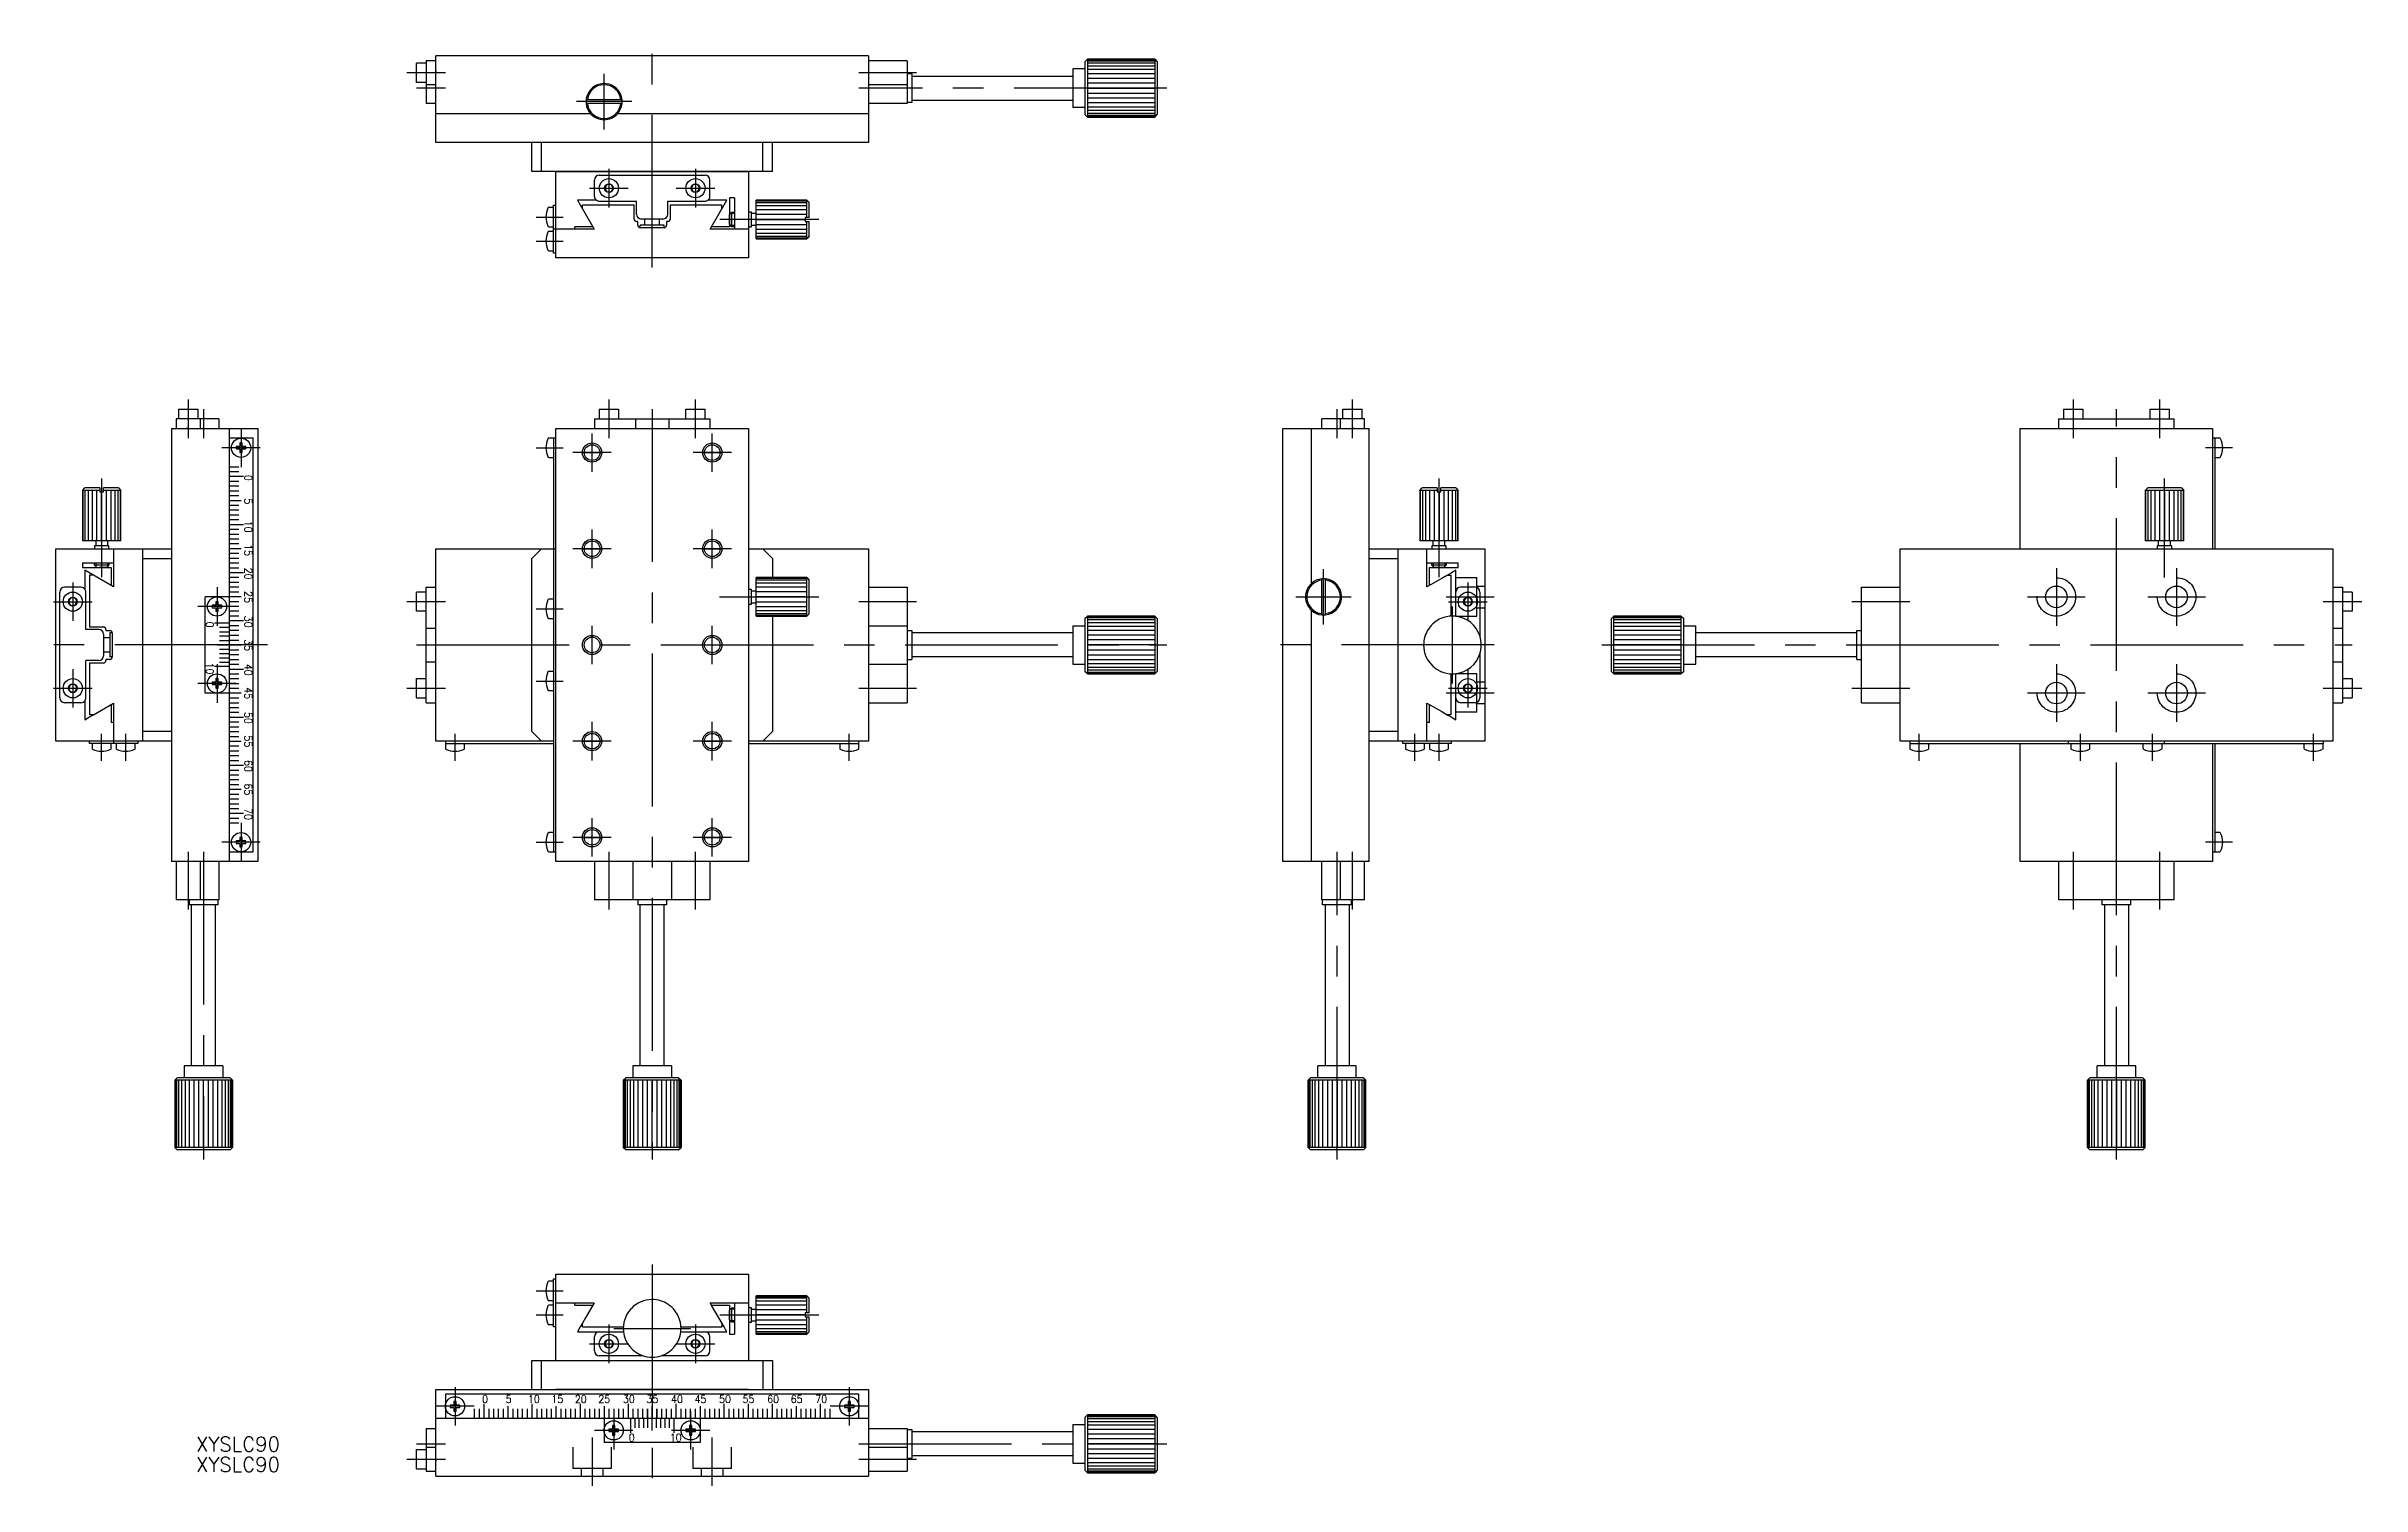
# Model space of a CAD drawing. Extents: x -126 to 356, y -175 to 124.
import ezdxf

# ---------------------------------------------------------------- set-up
doc = ezdxf.new("R2010")
doc.units = 0
doc.linetypes.add('CENTER', pattern=[50.8, 31.75, -6.35, 6.35, -6.35])
doc.linetypes.add('DASHED', pattern=[19.05, 12.7, -6.35])
doc.layers.get('0').update_dxf_attribs({"linetype": 'CONTINUOUS'})
doc.layers.add('CENTER', color=1, linetype='CENTER')
doc.styles.add('CONVERTER_2', font='txt.shx', dxfattribs={"width": 0.9})
doc.styles.get("Standard").update_dxf_attribs({"font": 'txt.shx', "height": 3, "bigfont": 'bigfont.shx'})

# ---------------------------------------------------------------- blocks, each defined once
blk = doc.blocks.new('*U2')
at = {"color": 7, "linetype": 'CONTINUOUS', "style": 'CONVERTER_2', "width": 0.9}
blk.add_text('70', height=1.6, rotation=270, dxfattribs=at).set_placement((-84.79, -33.92))
blk = doc.blocks.new('*U3')
at = {"color": 7, "linetype": 'CONTINUOUS', "style": 'CONVERTER_2', "width": 0.9}
blk.add_text('60', height=1.6, rotation=270, dxfattribs=at).set_placement((-84.79, -23.92))
blk = doc.blocks.new('*U4')
at = {"color": 7, "linetype": 'CONTINUOUS', "style": 'CONVERTER_2', "width": 0.9}
blk.add_text('65', height=1.6, rotation=270, dxfattribs=at).set_placement((-84.79, -28.8))
blk = doc.blocks.new('*U5')
at = {"color": 7, "linetype": 'CONTINUOUS', "style": 'CONVERTER_2', "width": 0.9}
blk.add_text('35', height=1.6, rotation=270, dxfattribs=at).set_placement((-84.79, 1.2))
blk = doc.blocks.new('*U6')
at = {"color": 7, "linetype": 'CONTINUOUS', "style": 'CONVERTER_2', "width": 0.9}
blk.add_text('10', height=1.6, rotation=270, dxfattribs=at).set_placement((-92.79, -3.66))
blk = doc.blocks.new('*U7')
at = {"color": 7, "linetype": 'CONTINUOUS', "style": 'CONVERTER_2', "width": 0.9}
blk.add_text('45', height=1.6, rotation=270, dxfattribs=at).set_placement((-84.79, -8.8))
blk = doc.blocks.new('*U8')
at = {"color": 7, "linetype": 'CONTINUOUS', "style": 'CONVERTER_2', "width": 0.9}
blk.add_text('55', height=1.6, rotation=270, dxfattribs=at).set_placement((-84.79, -18.8))
blk = doc.blocks.new('*U9')
at = {"color": 7, "linetype": 'CONTINUOUS', "style": 'CONVERTER_2', "width": 0.9}
blk.add_text('50', height=1.6, rotation=270, dxfattribs=at).set_placement((-84.79, -13.92))
blk = doc.blocks.new('*U10')
at = {"color": 7, "linetype": 'CONTINUOUS', "style": 'CONVERTER_2', "width": 0.9}
blk.add_text('40', height=1.6, rotation=270, dxfattribs=at).set_placement((-84.79, -3.92))
blk = doc.blocks.new('*U11')
at = {"color": 7, "linetype": 'CONTINUOUS', "style": 'CONVERTER_2', "width": 0.9}
blk.add_text('0', height=1.6, rotation=270, dxfattribs=at).set_placement((-92.79, 4.86))
blk = doc.blocks.new('*U12')
at = {"color": 7, "linetype": 'CONTINUOUS', "style": 'CONVERTER_2', "width": 0.9}
blk.add_text('30', height=1.6, rotation=270, dxfattribs=at).set_placement((-84.79, 6.08))
blk = doc.blocks.new('*U13')
at = {"color": 7, "linetype": 'CONTINUOUS', "style": 'CONVERTER_2', "width": 0.9}
blk.add_text('25', height=1.6, rotation=270, dxfattribs=at).set_placement((-84.79, 11.2))
blk = doc.blocks.new('*U14')
at = {"color": 7, "linetype": 'CONTINUOUS', "style": 'CONVERTER_2', "width": 0.9}
blk.add_text('15', height=1.6, rotation=270, dxfattribs=at).set_placement((-84.79, 20.96))
blk = doc.blocks.new('*U15')
at = {"color": 7, "linetype": 'CONTINUOUS', "style": 'CONVERTER_2', "width": 0.9}
blk.add_text('20', height=1.6, rotation=270, dxfattribs=at).set_placement((-84.79, 16.08))
blk = doc.blocks.new('*U16')
at = {"color": 7, "linetype": 'CONTINUOUS', "style": 'CONVERTER_2', "width": 0.9}
blk.add_text('5', height=1.6, rotation=270, dxfattribs=at).set_placement((-84.79, 30.48))
blk = doc.blocks.new('*U17')
at = {"color": 7, "linetype": 'CONTINUOUS', "style": 'CONVERTER_2', "width": 0.9}
blk.add_text('10', height=1.6, rotation=270, dxfattribs=at).set_placement((-84.79, 25.84))
blk = doc.blocks.new('*U18')
at = {"color": 7, "linetype": 'CONTINUOUS', "style": 'CONVERTER_2', "width": 0.9}
blk.add_text('0', height=1.6, rotation=270, dxfattribs=at).set_placement((-84.79, 35.36))
blk = doc.blocks.new('*U19')
at = {"color": 7, "linetype": 'CONTINUOUS', "style": 'CONVERTER_2', "width": 0.9}
blk.add_text('45', height=1.6, dxfattribs=at).set_placement((8.8, -157.59))
blk = doc.blocks.new('*U20')
at = {"color": 7, "linetype": 'CONTINUOUS', "style": 'CONVERTER_2', "width": 0.9}
blk.add_text('0', height=1.6, dxfattribs=at).set_placement((-35.36, -157.59))
blk = doc.blocks.new('*U21')
at = {"color": 7, "linetype": 'CONTINUOUS', "style": 'CONVERTER_2', "width": 0.9}
blk.add_text('5', height=1.6, dxfattribs=at).set_placement((-30.48, -157.59))
blk = doc.blocks.new('*U22')
at = {"color": 7, "linetype": 'CONTINUOUS', "style": 'CONVERTER_2', "width": 0.9}
blk.add_text('10', height=1.6, dxfattribs=at).set_placement((-25.84, -157.59))
blk = doc.blocks.new('*U23')
at = {"color": 7, "linetype": 'CONTINUOUS', "style": 'CONVERTER_2', "width": 0.9}
blk.add_text('15', height=1.6, dxfattribs=at).set_placement((-20.96, -157.59))
blk = doc.blocks.new('*U24')
at = {"color": 7, "linetype": 'CONTINUOUS', "style": 'CONVERTER_2', "width": 0.9}
blk.add_text('0', height=1.6, dxfattribs=at).set_placement((-4.86, -165.59))
blk = doc.blocks.new('*U25')
at = {"color": 7, "linetype": 'CONTINUOUS', "style": 'CONVERTER_2', "width": 0.9}
blk.add_text('10', height=1.6, dxfattribs=at).set_placement((3.66, -165.59))
blk = doc.blocks.new('*U26')
at = {"color": 7, "linetype": 'CONTINUOUS', "style": 'CONVERTER_2', "width": 0.9}
blk.add_text('30', height=1.6, dxfattribs=at).set_placement((-6.08, -157.59))
blk = doc.blocks.new('*U27')
at = {"color": 7, "linetype": 'CONTINUOUS', "style": 'CONVERTER_2', "width": 0.9}
blk.add_text('20', height=1.6, dxfattribs=at).set_placement((-16.08, -157.59))
blk = doc.blocks.new('*U28')
at = {"color": 7, "linetype": 'CONTINUOUS', "style": 'CONVERTER_2', "width": 0.9}
blk.add_text('25', height=1.6, dxfattribs=at).set_placement((-11.2, -157.59))
blk = doc.blocks.new('*U29')
at = {"color": 7, "linetype": 'CONTINUOUS', "style": 'CONVERTER_2', "width": 0.9}
blk.add_text('35', height=1.6, dxfattribs=at).set_placement((-1.2, -157.59))
blk = doc.blocks.new('*U30')
at = {"color": 7, "linetype": 'CONTINUOUS', "style": 'CONVERTER_2', "width": 0.9}
blk.add_text('40', height=1.6, dxfattribs=at).set_placement((3.92, -157.59))
blk = doc.blocks.new('*U31')
at = {"color": 7, "linetype": 'CONTINUOUS', "style": 'CONVERTER_2', "width": 0.9}
blk.add_text('70', height=1.6, dxfattribs=at).set_placement((33.92, -157.59))
blk = doc.blocks.new('*U32')
at = {"color": 7, "linetype": 'CONTINUOUS', "style": 'CONVERTER_2', "width": 0.9}
blk.add_text('55', height=1.6, dxfattribs=at).set_placement((18.8, -157.59))
blk = doc.blocks.new('*U33')
at = {"color": 7, "linetype": 'CONTINUOUS', "style": 'CONVERTER_2', "width": 0.9}
blk.add_text('50', height=1.6, dxfattribs=at).set_placement((13.92, -157.59))
blk = doc.blocks.new('*U34')
at = {"color": 7, "linetype": 'CONTINUOUS', "style": 'CONVERTER_2', "width": 0.9}
blk.add_text('60', height=1.6, dxfattribs=at).set_placement((23.92, -157.59))
blk = doc.blocks.new('*U35')
at = {"color": 7, "linetype": 'CONTINUOUS', "style": 'CONVERTER_2', "width": 0.9}
blk.add_text('65', height=1.6, dxfattribs=at).set_placement((28.8, -157.59))
blk = doc.blocks.new('*U36')
at = {"color": 7, "linetype": 'CONTINUOUS'}
blk.add_text('XYSLC90', height=3, dxfattribs=at).set_placement((-94.9, -167.66))
blk = doc.blocks.new('*U37')
at = {"color": 7, "linetype": 'CONTINUOUS'}
blk.add_text('XYSLC90', height=3, dxfattribs=at).set_placement((-94.9, -171.89))

msp = doc.modelspace()

# ---------------------------------------------------------------- linework, layer by layer
at = {"color": 7, "linetype": 'CONTINUOUS'}
for p, q in [((-49, 118.96), (-49, 120.96)), ((-47, 120.96), (-49, 120.96)), ((-47, 121.46), (-47, 118.96)), ((-45, 121.46), (-47, 121.46)), ((45, 122.46), (-45, 122.46)), ((-45, 121.46), (-45, 122.46)), ((-45, 118.76), (-45, 121.46)), ((45, 122.46), (45, 112.56)), ((45, 122.46), (45, 121.46)), ((53, 121.46), (45, 121.46)), ((53, 121.46), (53, 116.46)), ((90, 121.26), (90.5, 121.76)), ((90, 121.26), (90, 110.26)), ((104.5, 121.76), (90.5, 121.76)), ((90.5, 121.76), (90.5, 121.67)), ((104.5, 121.67), (90.5, 121.67)), ((90.5, 121.67), (90.5, 121.4)), ((104.5, 121.4), (90.5, 121.4)), ((90.5, 121.4), (90.5, 120.96)), ((104.5, 120.96), (90.5, 120.96)), ((90.5, 120.96), (90.5, 120.36)), ((104.5, 121.76), (105, 121.26)), ((104.5, 121.76), (104.5, 121.67)), ((104.5, 121.67), (104.5, 121.4)), ((104.5, 121.4), (104.5, 120.96)), ((104.5, 120.96), (104.5, 120.36)), ((105, 121.26), (105, 117.96)), ((-49, 116.96), (-49, 118.96)), ((-47, 116.96), (-49, 116.96)), ((-47, 118.96), (-47, 112.56)), ((-45, 116.46), (-47, 116.46)), ((-45, 119.06), (-45, 119.76)), ((-45, 104.46), (-45, 119.36)), ((-45, 119.36), (-45, 119.06)), ((-45, 112.56), (-45, 118.96)), ((-45, 118.96), (-45, 118.96)), ((53, 116.46), (45, 116.46)), ((54, 118.76), (53, 118.76)), ((53, 116.46), (53, 112.56)), ((54, 118.76), (54, 112.76)), ((54, 118.26), (87.5, 118.26)), ((87.5, 119.76), (87.5, 111.76)), ((90, 119.76), (87.5, 119.76)), ((87.5, 119.76), (87.5, 118.26)), ((87.5, 118.26), (87.5, 113.26)), ((90, 119.76), (90, 111.76)), ((104.5, 120.36), (90.5, 120.36)), ((90.5, 120.36), (90.5, 119.62)), ((104.5, 119.62), (90.5, 119.62)), ((90.5, 119.62), (90.5, 118.76)), ((104.5, 118.76), (90.5, 118.76)), ((90.5, 118.76), (90.5, 117.78)), ((104.5, 117.78), (90.5, 117.78)), ((90.5, 117.78), (90.5, 116.81)), ((104.5, 116.81), (90.5, 116.81)), ((90.5, 116.81), (90.5, 115.76)), ((90.5, 115.76), (90.5, 109.76)), ((90.5, 115.76), (104.5, 115.76)), ((104.5, 120.36), (104.5, 119.62)), ((104.5, 119.62), (104.5, 118.76)), ((104.5, 118.76), (104.5, 117.78)), ((104.5, 117.78), (104.5, 116.81)), ((104.5, 116.81), (104.5, 115.76)), ((104.5, 115.76), (104.5, 109.76)), ((105, 117.96), (105, 117.76)), ((105, 117.76), (105, 113.76)), ((-45, 112.56), (-47, 112.56)), ((-45, 112.56), (-47, 112.56)), ((-6.26, 113.36), (-13.74, 113.36)), ((-6.26, 112.56), (-13.74, 112.56)), ((53, 112.56), (45, 112.56)), ((47, 112.56), (45, 112.56)), ((45, 112.56), (45, 104.46)), ((54, 112.76), (53, 112.76)), ((54, 113.26), (87.5, 113.26)), ((87.5, 113.26), (87.5, 111.76)), ((90, 111.76), (87.5, 111.76)), ((90, 111.76), (87.5, 111.76)), ((90.5, 114.72), (104.5, 114.72)), ((90.5, 113.74), (104.5, 113.74)), ((90.5, 112.76), (104.5, 112.76)), ((90.5, 111.91), (104.5, 111.91)), ((90.5, 111.17), (104.5, 111.17)), ((105, 113.76), (105, 110.26)), ((-12.81, 110.46), (-45, 110.46)), ((8.5, 110.46), (-7.19, 110.46)), ((16.5, 110.46), (8.5, 110.46)), ((45, 110.46), (16.5, 110.46)), ((90.5, 109.76), (90, 110.26)), ((90.5, 110.57), (104.5, 110.57)), ((90.5, 110.13), (104.5, 110.13)), ((90.5, 109.86), (104.5, 109.86)), ((104.5, 109.76), (90.5, 109.76)), ((90.5, 109.76), (104.5, 109.76)), ((104.5, 109.76), (105, 110.26)), ((45, 104.46), (-45, 104.46)), ((-25, 98.46), (-25, 104.46)), ((-23, 98.46), (-23, 104.46)), ((23, 98.46), (23, 104.46)), ((25, 98.46), (25, 104.46)), ((25, 98.46), (-25, 98.46)), ((-20, 80.46), (-20, 98.46)), ((-20, 98.46), (20, 98.46)), ((-12, 93.26), (-12, 96.66)), ((-11, 97.66), (11, 97.66)), ((12, 93.26), (12, 96.66)), ((20, 98.46), (20, 80.46)), ((-11.6, 92.46), (-15.54, 92.46)), ((-15.54, 92.46), (-12.07, 86.46)), ((-11, 92.26), (-3.25, 92.26)), ((-9.45, 95.74), (-9.9, 94.96)), ((-9.9, 94.96), (-9.45, 94.18)), ((-8.55, 95.74), (-9.45, 95.74)), ((-9.45, 94.18), (-8.55, 94.18)), ((-8.55, 95.74), (-8.1, 94.96)), ((-8.55, 94.18), (-8.1, 94.96)), ((-3.25, 89.56), (-3.25, 92.26)), ((3.25, 92.26), (11, 92.26)), ((3.25, 89.56), (3.25, 92.26)), ((8.55, 95.74), (8.1, 94.96)), ((8.1, 94.96), (8.55, 94.18)), ((9.45, 95.74), (8.55, 95.74)), ((8.55, 94.18), (9.45, 94.18)), ((9.45, 95.74), (9.9, 94.96)), ((9.45, 94.18), (9.9, 94.96)), ((15.54, 92.46), (11.6, 92.46)), ((12.07, 86.46), (15.54, 92.46)), ((16.1, 92.96), (16.1, 86.96)), ((17.1, 92.96), (16.1, 92.96)), ((17.1, 92.96), (17.1, 86.96)), ((32.14, 92.46), (21.64, 92.46)), ((21.64, 89.69), (21.64, 92.46)), ((21.64, 92.33), (32.14, 92.33)), ((32.14, 91.93), (21.64, 91.93)), ((32.14, 88.86), (32.14, 92.46)), ((32.14, 92.46), (32.64, 91.96)), ((32.64, 88.86), (32.64, 91.96)), ((-20.5, 90.96), (-21.49, 90.96)), ((-21.49, 86.96), (-20.5, 86.96)), ((-20.5, 91.46), (-20, 91.46)), ((-20.5, 86.96), (-20.5, 91.46)), ((-20.5, 86.46), (-20.5, 86.96)), ((-16.1, 86.46), (-16.1, 86.96)), ((-12.5, 86.96), (-16.1, 86.96)), ((-3.75, 91.46), (-14.5, 91.46)), ((-14.5, 90.67), (-14.5, 91.46)), ((-12.5, 87.2), (-12.5, 86.96)), ((-3.75, 88.56), (-3.75, 91.46)), ((-3, 88.06), (-3.25, 88.06)), ((-3, 87.26), (-3, 88.06)), ((-2.5, 86.76), (-2.5, 87.26)), ((-1.5, 87.26), (-2.5, 87.26)), ((2.5, 86.76), (-2.5, 86.76)), ((-1.5, 88.56), (-2.25, 88.56)), ((-1.5, 87.26), (-1.5, 88.56)), ((1.5, 88.56), (-1.5, 88.56)), ((1.5, 87.26), (-1.5, 87.26)), ((1.5, 87.26), (1.5, 88.56)), ((2.25, 88.56), (1.5, 88.56)), ((2.5, 87.26), (1.5, 87.26)), ((2.5, 86.76), (2.5, 87.26)), ((3.25, 88.06), (3, 88.06)), ((3, 88.06), (3, 87.26)), ((14.5, 91.46), (3.75, 91.46)), ((3.75, 91.46), (3.75, 88.56)), ((12.5, 86.96), (12.5, 87.2)), ((16.1, 86.96), (12.5, 86.96)), ((14.5, 90.67), (14.5, 91.46)), ((16.1, 90.46), (16.1, 88.46)), ((16.1, 89.46), (16.6, 89.96)), ((16.1, 87.46), (16.1, 89.46)), ((16.1, 88.46), (16.1, 86.96)), ((16.6, 86.96), (16.1, 87.46)), ((16.6, 86.96), (16.6, 89.96)), ((16.6, 89.96), (17.1, 89.96)), ((17.1, 86.96), (16.6, 86.96)), ((17.1, 90.96), (17.1, 87.96)), ((17.1, 89.96), (17.1, 89.69)), ((17.1, 88.46), (17.1, 87.24)), ((17.1, 87.24), (17.1, 86.96)), ((17.1, 86.96), (17.1, 86.46)), ((20.64, 89.96), (20, 89.96)), ((20, 86.96), (20.64, 86.96)), ((20.64, 86.96), (20.64, 89.96)), ((21.64, 89.69), (20.64, 89.69)), ((21.64, 87.24), (20.64, 87.24)), ((32.14, 91.29), (21.64, 91.29)), ((32.14, 90.46), (21.64, 90.46)), ((21.64, 88.46), (21.64, 89.69)), ((32.14, 89.5), (21.64, 89.5)), ((21.64, 88.46), (31.84, 88.46)), ((21.64, 87.24), (21.64, 88.46)), ((21.64, 87.43), (32.14, 87.43)), ((21.64, 84.6), (21.64, 87.24)), ((31.84, 88.86), (31.84, 88.46)), ((32.64, 88.86), (31.84, 88.86)), ((31.84, 88.46), (31.84, 88.06)), ((31.84, 88.06), (32.64, 88.06)), ((32.14, 84.46), (32.14, 88.06)), ((32.64, 84.96), (32.64, 88.06)), ((-20.5, 85.96), (-21.49, 85.96)), ((-21.49, 81.96), (-20.5, 81.96)), ((-16, 86.46), (-20.5, 86.46)), ((-20.5, 81.46), (-20.5, 86.46)), ((-12.07, 86.46), (-16, 86.46)), ((-12.5, 86.46), (-15, 86.46)), ((20, 86.46), (12.07, 86.46)), ((16, 86.46), (12.5, 86.46)), ((21.64, 86.46), (32.14, 86.46)), ((21.64, 85.64), (32.14, 85.64)), ((21.64, 85), (32.14, 85)), ((32.14, 84.6), (21.64, 84.6)), ((21.64, 84.46), (21.64, 84.6)), ((21.64, 84.46), (32.14, 84.46)), ((32.64, 84.96), (32.14, 84.46)), ((-20, 81.46), (-20.5, 81.46)), ((20, 80.46), (-20, 80.46)), ((-98.49, 49), (-98.49, 47)), ((-98.49, 49), (-96.49, 49)), ((-96.49, 49), (-94.49, 49)), ((-94.49, 49), (-94.49, 47)), ((-11, 49), (-7, 49)), ((-11, 49), (-11, 47)), ((-7, 49), (-7, 47)), ((7, 49), (11, 49)), ((7, 47), (7, 49)), ((11, 47), (11, 49)), ((143.63, 49), (145.63, 49)), ((143.63, 47), (143.63, 49)), ((145.63, 49), (147.63, 49)), ((147.63, 47), (147.63, 49)), ((293.51, 49), (293.51, 47)), ((293.51, 49), (297.51, 49)), ((297.51, 49), (297.51, 47)), ((311.51, 49), (315.51, 49)), ((311.51, 47), (311.51, 49)), ((315.51, 47), (315.51, 49)), ((-99.99, 45), (-99.99, -45)), ((-99.99, 45), (-81.99, 45)), ((-99.99, 45), (-98.99, 45)), ((-98.99, 47), (-98.99, 45)), ((-96.49, 47), (-98.99, 47)), ((-98.99, 45), (-96.29, 45)), ((-97.29, 45), (-96.59, 45)), ((-96.59, 45), (-96.89, 45)), ((-90.09, 47), (-96.49, 47)), ((-96.49, 45), (-90.09, 45)), ((-96.49, 45), (-96.49, 45)), ((-93.99, 47), (-93.99, 45)), ((-90.09, 47), (-90.09, 45)), ((-90.09, 47), (-90.09, 45)), ((-87.99, 45), (-87.99, -45)), ((-81.99, 45), (-81.99, -45)), ((-20, -45), (-20, 45)), ((-20, 45), (-5, 45)), ((-12, 47), (-12, 45)), ((-12, 47), (-5, 47)), ((-5, 47), (-3.5, 47)), ((-5, 45), (-3.5, 45)), ((-3.5, 47), (-3.5, 45)), ((-3.5, 47), (3.5, 47)), ((-3.5, 45), (3.5, 45)), ((3.5, 47), (3.5, 45)), ((3.5, 47), (5, 47)), ((3.5, 45), (5, 45)), ((5, 47), (12, 47)), ((5, 45), (20, 45)), ((10, 45), (12, 45)), ((11, 47), (12, 47)), ((12, 47), (12, 45)), ((12, 45), (14, 45)), ((20, 45), (20, -45)), ((131.13, -45), (131.13, 45)), ((131.13, 45), (146.03, 45)), ((137.13, 12.81), (137.13, 45)), ((139.23, 45), (139.23, 47)), ((139.23, 45), (139.23, 47)), ((145.63, 47), (139.23, 47)), ((139.23, 45), (147.63, 45)), ((143.13, 45), (143.13, 47)), ((145.43, 45), (148.13, 45)), ((148.13, 47), (145.63, 47)), ((145.63, 45), (145.63, 45)), ((146.03, 45), (145.73, 45)), ((145.73, 45), (146.43, 45)), ((148.13, 45), (148.13, 47)), ((148.13, 45), (149.13, 45)), ((149.13, -45), (149.13, 45)), ((284.51, 20), (284.51, 45)), ((284.51, 45), (299.51, 45)), ((290.51, 45), (292.51, 45)), ((292.51, 47), (299.51, 47)), ((292.51, 45), (292.51, 47)), ((292.51, 47), (293.51, 47)), ((292.51, 45), (294.51, 45)), ((299.51, 47), (301.01, 47)), ((299.51, 45), (301.01, 45)), ((301.01, 47), (308.01, 47)), ((301.01, 45), (308.01, 45)), ((308.01, 47), (309.51, 47)), ((308.01, 45), (309.51, 45)), ((309.51, 47), (316.51, 47)), ((309.51, 45), (324.51, 45)), ((316.51, 45), (316.51, 47)), ((324.51, 45), (324.51, 20)), ((-82.99, 43), (-87.99, 43)), ((-85.74, 41.25), (-86.49, 41.25)), ((-86.49, 41.25), (-86.49, 40.75)), ((-86.49, 40.75), (-85.74, 40.75)), ((-85.24, 42), (-85.74, 42)), ((-85.74, 42), (-85.74, 41.25)), ((-85.74, 40.75), (-85.74, 40)), ((-85.74, 40), (-85.24, 40)), ((-85.24, 41.25), (-85.24, 42)), ((-84.49, 41.25), (-85.24, 41.25)), ((-85.24, 40), (-85.24, 40.75)), ((-85.24, 40.75), (-84.49, 40.75)), ((-84.49, 40.75), (-84.49, 41.25)), ((-82.99, -43), (-82.99, 43)), ((-20, 43), (-21.49, 43)), ((-21.49, 39), (-20.5, 39)), ((-20.5, 43), (-20.5, -43)), ((326, 43), (324.51, 43)), ((325.01, 20), (325.01, 43)), ((325.01, 39), (326, 39)), ((-85.99, 37), (-87.99, 37)), ((-85.99, 36), (-87.99, 36)), ((-84.99, 35), (-87.99, 35)), ((-85.99, 34), (-87.99, 34)), ((-118.49, 32.14), (-117.99, 32.64)), ((-114.89, 32.14), (-118.49, 32.14)), ((-118.49, 32.14), (-118.49, 21.64)), ((-118.36, 21.64), (-118.36, 32.14)), ((-114.89, 32.64), (-117.99, 32.64)), ((-117.96, 32.14), (-117.96, 21.64)), ((-117.32, 32.14), (-117.32, 21.64)), ((-116.49, 32.14), (-116.49, 21.64)), ((-115.53, 32.14), (-115.53, 21.64)), ((-114.89, 32.64), (-114.89, 31.84)), ((-114.89, 31.84), (-114.49, 31.84)), ((-114.49, 21.64), (-114.49, 31.84)), ((-114.49, 31.84), (-114.09, 31.84)), ((-114.09, 31.84), (-114.09, 32.64)), ((-110.99, 32.64), (-114.09, 32.64)), ((-110.49, 32.14), (-114.09, 32.14)), ((-113.46, 21.64), (-113.46, 32.14)), ((-112.49, 21.64), (-112.49, 32.14)), ((-111.67, 21.64), (-111.67, 32.14)), ((-111.03, 21.64), (-111.03, 32.14)), ((-110.99, 32.64), (-110.49, 32.14)), ((-110.63, 32.14), (-110.63, 21.64)), ((-110.49, 21.64), (-110.49, 32.14)), ((-85.99, 33), (-87.99, 33)), ((-85.99, 32), (-87.99, 32)), ((-85.99, 31), (-87.99, 31)), ((-85.49, 30), (-87.99, 30)), ((-85.99, 29), (-87.99, 29)), ((159.63, 32.14), (160.13, 32.64)), ((159.63, 32.14), (159.63, 21.64)), ((163.23, 32.14), (159.63, 32.14)), ((159.77, 21.64), (159.77, 32.14)), ((163.23, 32.64), (160.13, 32.64)), ((160.17, 32.14), (160.17, 21.64)), ((160.8, 32.14), (160.8, 21.64)), ((161.63, 32.14), (161.63, 21.64)), ((162.6, 32.14), (162.6, 21.64)), ((163.23, 32.64), (163.23, 31.84)), ((163.23, 31.84), (163.63, 31.84)), ((163.63, 31.84), (163.63, 21.64)), ((163.63, 31.84), (164.03, 31.84)), ((167.13, 32.64), (164.03, 32.64)), ((164.03, 31.84), (164.03, 32.64)), ((167.63, 32.14), (164.03, 32.14)), ((164.67, 21.64), (164.67, 32.14)), ((165.63, 21.64), (165.63, 32.14)), ((166.46, 21.64), (166.46, 32.14)), ((167.1, 21.64), (167.1, 32.14)), ((167.13, 32.64), (167.63, 32.14)), ((167.5, 32.14), (167.5, 21.64)), ((167.63, 21.64), (167.63, 32.14)), ((310.51, 32.14), (311.01, 32.64)), ((310.51, 32.14), (310.51, 21.64)), ((314.51, 32.14), (310.51, 32.14)), ((310.65, 21.64), (310.65, 32.14)), ((314.51, 32.64), (311.01, 32.64)), ((311.05, 32.14), (311.05, 21.64)), ((311.68, 32.14), (311.68, 21.64)), ((312.51, 32.14), (312.51, 21.64)), ((313.48, 32.14), (313.48, 21.64)), ((318.01, 32.64), (314.51, 32.64)), ((314.51, 21.64), (314.51, 32.14)), ((318.51, 32.14), (314.51, 32.14)), ((314.51, 31.84), (314.51, 21.64)), ((315.55, 21.64), (315.55, 32.14)), ((316.51, 21.64), (316.51, 32.14)), ((317.34, 21.64), (317.34, 32.14)), ((317.98, 21.64), (317.98, 32.14)), ((318.01, 32.64), (318.51, 32.14)), ((318.37, 32.14), (318.37, 21.64)), ((318.51, 21.64), (318.51, 32.14)), ((-85.99, 28), (-87.99, 28)), ((-85.99, 27), (-87.99, 27)), ((-85.99, 26), (-87.99, 26)), ((-84.99, 25), (-87.99, 25)), ((-123.99, 20), (-99.99, 20)), ((-123.99, -20), (-123.99, 20)), ((-115.72, 21.64), (-118.49, 21.64)), ((-115.99, 20.64), (-115.99, 20)), ((-112.99, 20.64), (-115.99, 20.64)), ((-114.49, 21.64), (-115.72, 21.64)), ((-115.72, 21.64), (-115.72, 20.64)), ((-113.27, 21.64), (-114.49, 21.64)), ((-110.63, 21.64), (-113.27, 21.64)), ((-113.27, 21.64), (-113.27, 20.64)), ((-112.99, 20), (-112.99, 20.64)), ((-111.99, 20), (-111.99, 12.5)), ((-110.49, 21.64), (-110.63, 21.64)), ((-105.99, 20), (-105.99, -20)), ((-99.99, 20), (-99.99, -20)), ((-85.99, 24), (-87.99, 24)), ((-85.99, 23), (-87.99, 23)), ((-85.99, 22), (-87.99, 22)), ((-85.99, 21), (-87.99, 21)), ((-85.49, 20), (-87.99, 20)), ((-45, 20), (-20.5, 20)), ((-45, 5), (-45, 20)), ((-25, 18), (-23, 20)), ((-20.5, 20), (-20, 20)), ((20, 20), (45, 20)), ((23, 20), (25, 18)), ((45, 20), (45, 14)), ((149.13, -20), (149.13, 20)), ((149.13, 20), (173.13, 20)), ((155.13, -20), (155.13, 20)), ((159.77, 21.64), (159.63, 21.64)), ((162.41, 21.64), (159.77, 21.64)), ((161.13, 17.1), (161.13, 20)), ((161.63, 20), (162.13, 20)), ((165.13, 20.64), (162.13, 20.64)), ((162.13, 20.64), (162.13, 20)), ((163.63, 21.64), (162.41, 21.64)), ((162.41, 20.64), (162.41, 21.64)), ((164.86, 21.64), (163.63, 21.64)), ((167.63, 21.64), (164.86, 21.64)), ((164.86, 20.64), (164.86, 21.64)), ((165.13, 20), (165.13, 20.64)), ((173.13, 20), (173.13, -9)), ((259.51, 20), (349.51, 20)), ((259.51, 14), (259.51, 20)), ((310.65, 21.64), (310.51, 21.64)), ((313.29, 21.64), (310.65, 21.64)), ((312.51, 20), (313.01, 20)), ((313.01, 20.64), (313.01, 20)), ((316.01, 20.64), (313.01, 20.64)), ((313.29, 20.64), (313.29, 21.64)), ((314.51, 21.64), (313.29, 21.64)), ((315.74, 21.64), (314.51, 21.64)), ((318.51, 21.64), (315.74, 21.64)), ((315.74, 20.64), (315.74, 21.64)), ((316.01, 20), (316.01, 20.64)), ((324.51, 20), (325.01, 20)), ((349.51, 20), (349.51, 5)), ((-118.49, 17.1), (-112.49, 17.1)), ((-118.49, 17.1), (-118.49, 16.1)), ((-118.49, 16.1), (-112.49, 16.1)), ((-117.99, 15.54), (-117.99, 11.6)), ((-111.99, 12.07), (-117.99, 15.54)), ((-116.99, 14.5), (-116.99, 3.75)), ((-116.2, 14.5), (-116.99, 14.5)), ((-116.49, 17.1), (-113.49, 17.1)), ((-115.99, 16.6), (-115.99, 17.1)), ((-112.99, 16.6), (-115.99, 16.6)), ((-115.49, 16.1), (-115.99, 16.6)), ((-115.99, 16.1), (-113.99, 16.1)), ((-115.49, 17.1), (-115.22, 17.1)), ((-112.99, 16.1), (-114.99, 16.1)), ((-113.99, 17.1), (-112.77, 17.1)), ((-113.99, 16.1), (-112.49, 16.1)), ((-112.99, 16.6), (-113.49, 16.1)), ((-112.99, 17.1), (-112.99, 16.6)), ((-112.77, 17.1), (-112.49, 17.1)), ((-112.49, 17.1), (-111.99, 17.1)), ((-112.49, 16.1), (-112.49, 12.5)), ((-111.99, 16), (-111.99, 12.07)), ((-105.99, 18), (-99.99, 18)), ((-85.99, 19), (-87.99, 19)), ((-85.99, 18), (-87.99, 18)), ((-85.99, 17), (-87.99, 17)), ((-85.99, 16), (-87.99, 16)), ((-84.99, 15), (-87.99, 15)), ((-25, -18), (-25, 18)), ((25, 18), (25, 14)), ((149.13, 18), (155.13, 18)), ((161.13, 17.1), (162.13, 17.1)), ((161.13, 12.07), (161.13, 17.1)), ((161.13, 12.5), (161.13, 16.1)), ((161.63, 17.1), (167.63, 17.1)), ((161.63, 16.1), (167.63, 16.1)), ((161.63, 12.5), (161.63, 16.1)), ((166.13, 14.96), (161.87, 12.5)), ((162.13, 16.6), (162.13, 17.1)), ((162.13, 17.1), (162.41, 17.1)), ((165.13, 16.6), (162.13, 16.6)), ((162.63, 16.1), (162.13, 16.6)), ((162.41, 17.1), (163.63, 17.1)), ((162.63, 17.1), (165.63, 17.1)), ((164.63, 16.1), (162.63, 16.1)), ((163.63, 16.1), (165.63, 16.1)), ((166.13, 14.96), (164.23, 13.86)), ((165.13, 16.6), (164.63, 16.1)), ((164.86, 17.1), (165.13, 17.1)), ((165.13, 17.1), (165.13, 16.6)), ((165.34, 14.5), (166.13, 14.5)), ((166.63, 15.25), (166.13, 14.96)), ((166.13, 6), (166.13, 14.5)), ((167.13, 15.54), (166.63, 15.25)), ((167.13, 5.96), (167.13, 15.54)), ((167.63, 16.1), (167.63, 17.1)), ((-123.19, -11), (-123.19, 11)), ((-118.79, 12), (-122.19, 12)), ((-120.94, 9.78), (-121.39, 9)), ((-120.04, 9.78), (-120.94, 9.78)), ((-120.04, 9.78), (-119.59, 9)), ((-117.79, 3.25), (-117.79, 11)), ((-112.49, 12.5), (-112.73, 12.5)), ((-92.99, -10), (-92.99, 10)), ((-85.49, 10), (-92.99, 10)), ((-85.99, 14), (-87.99, 14)), ((-85.99, 13), (-87.99, 13)), ((-85.99, 12), (-87.99, 12)), ((-85.99, 11), (-87.99, 11)), ((-47, 11), (-49, 11)), ((-49, 7), (-49, 11)), ((-47, 11), (-47, 12)), ((-47, 12), (-45, 12)), ((-47, 5), (-47, 12)), ((-45, 12), (-45, 14)), ((-45, 10), (-45, 12)), ((20.64, 11.5), (20, 11.5)), ((20.64, 8.5), (20.64, 11.5)), ((20.64, 11.22), (21.64, 11.22)), ((32.14, 14), (21.64, 14)), ((21.64, 13.86), (21.64, 14)), ((21.64, 11.22), (21.64, 13.86)), ((21.64, 13.86), (32.14, 13.86)), ((32.14, 13.46), (21.64, 13.46)), ((32.14, 12.83), (21.64, 12.83)), ((32.14, 12), (21.64, 12)), ((21.64, 10), (21.64, 11.22)), ((32.14, 11.04), (21.64, 11.04)), ((31.84, 10), (21.64, 10)), ((21.64, 8.78), (21.64, 10)), ((32.14, 6), (32.14, 14)), ((32.14, 14), (32.64, 13.5)), ((32.64, 6.5), (32.64, 13.5)), ((45, 14), (45, 12)), ((45, 12), (53, 12)), ((45, 12), (45, 10)), ((45, 10), (45, 4)), ((53, 12), (53, 4)), ((139.23, 6.26), (139.23, 13.74)), ((140.03, 6.26), (140.03, 13.74)), ((161.87, 12.5), (161.13, 12.07)), ((161.87, 12.5), (161.63, 12.5)), ((171.13, 12), (168.13, 12)), ((169.18, 9.78), (168.73, 9)), ((170.08, 9.78), (169.18, 9.78)), ((170.08, 9.78), (170.53, 9)), ((172.13, 11), (172.13, 9)), ((251.51, 12), (259.51, 12)), ((251.51, 4), (251.51, 12)), ((259.51, 12), (259.51, 14)), ((259.51, 10), (259.51, 12)), ((259.51, 4), (259.51, 10)), ((349.51, 14), (349.51, 12)), ((349.51, 12), (351.51, 12)), ((349.51, 12), (349.51, 10)), ((351.51, 12), (351.51, 5)), ((351.51, 12), (351.51, 11)), ((353.51, 11), (351.51, 11)), ((353.51, 11), (353.51, 7)), ((-121.39, 9), (-120.94, 8.22)), ((-120.94, 8.22), (-120.04, 8.22)), ((-120.04, 8.22), (-119.59, 9)), ((-90.74, 8.25), (-91.49, 8.25)), ((-91.49, 8.25), (-91.49, 7.75)), ((-91.49, 7.75), (-90.74, 7.75)), ((-90.24, 9), (-90.74, 9)), ((-90.74, 9), (-90.74, 8.25)), ((-90.74, 7.75), (-90.74, 7)), ((-90.74, 7), (-90.24, 7)), ((-90.24, 8.25), (-90.24, 9)), ((-89.49, 8.25), (-90.24, 8.25)), ((-90.24, 7), (-90.24, 7.75)), ((-90.24, 7.75), (-89.49, 7.75)), ((-89.49, 7.75), (-89.49, 8.25)), ((-85.99, 9), (-87.99, 9)), ((-85.99, 8), (-87.99, 8)), ((-85.99, 7), (-87.99, 7)), ((-85.99, 6), (-87.99, 6)), ((-84.99, 5), (-87.99, 5)), ((-47, 7), (-49, 7)), ((-47, 3.5), (-47, 5)), ((-45, 3.5), (-45, 5)), ((-20.5, 9.5), (-21.49, 9.5)), ((-21.49, 5.5), (-20.5, 5.5)), ((20, 8.5), (20.64, 8.5)), ((20.64, 8.78), (21.64, 8.78)), ((21.64, 8.96), (32.14, 8.96)), ((21.64, 6), (21.64, 8.78)), ((21.64, 8), (32.14, 8)), ((21.64, 7.17), (32.14, 7.17)), ((21.64, 6.54), (32.14, 6.54)), ((32.14, 6.14), (21.64, 6.14)), ((21.64, 6), (32.14, 6)), ((25, 6), (25, -18)), ((32.64, 6.5), (32.14, 6)), ((90, 5.5), (90.5, 6)), ((90, 5.5), (90, -5.5)), ((90.5, 6), (90.5, 0)), ((104.5, 6), (90.5, 6)), ((90.5, 6), (104.5, 6)), ((104.5, 5.91), (90.5, 5.91)), ((104.5, 5.64), (90.5, 5.64)), ((104.5, 5.2), (90.5, 5.2)), ((104.5, 6), (104.5, 0)), ((105, 5.5), (104.5, 6)), ((105, 5.5), (105, 2)), ((137.13, -8.5), (137.13, 7.19)), ((168.73, 9), (169.18, 8.22)), ((169.18, 8.22), (170.08, 8.22)), ((170.08, 8.22), (170.53, 9)), ((172.13, 9), (172.13, 1.87)), ((200.01, 6), (199.51, 5.5)), ((199.51, 2), (199.51, 5.5)), ((200.01, 0), (200.01, 6)), ((200.01, 6), (214.01, 6)), ((214.01, 6), (200.01, 6)), ((214.01, 5.91), (200.01, 5.91)), ((214.01, 5.64), (200.01, 5.64)), ((214.01, 5.2), (200.01, 5.2)), ((214.01, 0), (214.01, 6)), ((214.01, 6), (214.51, 5.5)), ((214.51, -5.5), (214.51, 5.5)), ((349.51, 5), (349.51, 3.5)), ((353.51, 7), (351.51, 7)), ((351.51, 5), (351.51, 3.5)), ((-115.09, 3.25), (-117.79, 3.25)), ((-116.99, 3.75), (-114.09, 3.75)), ((-114.09, 2.25), (-114.09, 1.5)), ((-114.09, 1.5), (-114.09, -1.5)), ((-112.79, 1.5), (-114.09, 1.5)), ((-113.59, 3.25), (-113.59, 3)), ((-113.59, 3), (-112.79, 3)), ((-112.79, 2.5), (-112.79, 1.5)), ((-112.29, 2.5), (-112.79, 2.5)), ((-112.79, 1.5), (-112.79, -1.5)), ((-112.29, 2.5), (-112.29, -2.5)), ((-87.99, 4.5), (-90.99, 4.5)), ((-90.49, 0), (-85.49, 0)), ((-87.99, 3.6), (-89.99, 3.6)), ((-89.99, 2.7), (-87.99, 2.7)), ((-87.99, 1.8), (-89.99, 1.8)), ((-89.99, 0.9), (-87.99, 0.9)), ((-85.99, 4), (-87.99, 4)), ((-85.99, 3), (-87.99, 3)), ((-85.99, 2), (-87.99, 2)), ((-87.99, 1), (-85.99, 1)), ((-47, -3.5), (-47, 3.5)), ((-47, 3.5), (-45, 3.5)), ((-45, -3.5), (-45, 3.5)), ((45, 4), (53, 4)), ((45, 4), (45, 3)), ((45, 3), (45, 2.5)), ((45, 2.5), (45, -2.5)), ((53, 4), (53, 2.5)), ((53, 3), (54, 3)), ((53, 2.5), (53, -2.5)), ((54, 3), (54, 2.5)), ((87.5, 2.5), (54, 2.5)), ((54, 2.5), (54, -2.5)), ((87.5, 4), (87.5, -4)), ((87.5, 4), (90, 4)), ((87.5, 4), (90, 4)), ((87.5, 4), (87.5, 2.5)), ((87.5, 2.5), (87.5, -2.5)), ((90, 4), (90, -4)), ((104.5, 4.6), (90.5, 4.6)), ((104.5, 3.86), (90.5, 3.86)), ((104.5, 3), (90.5, 3)), ((104.5, 2.02), (90.5, 2.02)), ((104.5, 1.04), (90.5, 1.04)), ((104.5, 0), (90.5, 0)), ((90.5, 0), (90.5, -1.04)), ((104.5, 0), (104.5, -1.04)), ((105, 2), (105, -2)), ((199.51, -2), (199.51, 2)), ((214.01, 4.6), (200.01, 4.6)), ((214.01, 3.86), (200.01, 3.86)), ((214.01, 3), (200.01, 3)), ((214.01, 2.02), (200.01, 2.02)), ((214.01, 1.04), (200.01, 1.04)), ((214.01, 0), (200.01, 0)), ((200.01, -1.04), (200.01, 0)), ((214.01, -1.04), (214.01, 0)), ((214.51, -4), (214.51, 4)), ((214.51, 4), (217.01, 4)), ((214.51, 4), (217.01, 4)), ((217.01, -4), (217.01, 4)), ((217.01, 2.5), (217.01, 4)), ((250.51, 2.5), (217.01, 2.5)), ((217.01, -2.5), (217.01, 2.5)), ((250.51, 3), (251.51, 3)), ((250.51, 2.5), (250.51, 3)), ((250.51, -2.5), (250.51, 2.5)), ((251.51, 2.5), (251.51, 4)), ((251.51, -2.5), (251.51, 2.5)), ((259.51, 3), (259.51, 4)), ((259.51, 2.5), (259.51, 3)), ((259.51, -2.5), (259.51, 2.5)), ((349.51, 3.5), (349.51, -3.5)), ((349.51, 3.5), (351.51, 3.5)), ((351.51, 3.5), (351.51, -3.5)), ((-117.79, -11), (-117.79, -3.25)), ((-115.09, -3.25), (-117.79, -3.25)), ((-116.99, -3.75), (-116.99, -14.5)), ((-114.09, -3.75), (-116.99, -3.75)), ((-112.79, -1.5), (-114.09, -1.5)), ((-114.09, -1.5), (-114.09, -2.25)), ((-112.79, -3), (-113.59, -3)), ((-113.59, -3), (-113.59, -3.25)), ((-112.79, -1.5), (-112.79, -2.5)), ((-112.29, -2.5), (-112.79, -2.5)), ((-87.99, -4.5), (-90.99, -4.5)), ((-89.99, -0.9), (-87.99, -0.9)), ((-89.99, -1.8), (-87.99, -1.8)), ((-89.99, -2.7), (-87.99, -2.7)), ((-89.99, -3.6), (-87.99, -3.6)), ((-87.99, -1), (-85.99, -1)), ((-87.99, -2), (-85.99, -2)), ((-87.99, -3), (-85.99, -3)), ((-87.99, -4), (-85.99, -4)), ((-47, -5), (-47, -3.5)), ((-47, -3.5), (-45, -3.5)), ((-45, -5), (-45, -3.5)), ((45, -2.5), (45, -3)), ((45, -3), (45, -4)), ((45, -4), (53, -4)), ((45, -4), (45, -5)), ((53, -2.5), (53, -3)), ((53, -3), (53, -4)), ((53, -3), (54, -3)), ((53, -4), (53, -12)), ((87.5, -2.5), (54, -2.5)), ((54, -2.5), (54, -3)), ((87.5, -2.5), (87.5, -4)), ((87.5, -4), (90, -4)), ((90.5, -1.04), (104.5, -1.04)), ((90.5, -1.04), (90.5, -2.02)), ((90.5, -2.02), (104.5, -2.02)), ((90.5, -2.02), (90.5, -3)), ((90.5, -3), (104.5, -3)), ((90.5, -3), (90.5, -3.86)), ((90.5, -3.86), (104.5, -3.86)), ((90.5, -3.86), (90.5, -4.6)), ((90.5, -4.6), (104.5, -4.6)), ((90.5, -4.6), (90.5, -5.2)), ((104.5, -1.04), (104.5, -2.02)), ((104.5, -2.02), (104.5, -3)), ((104.5, -3), (104.5, -3.86)), ((104.5, -3.86), (104.5, -4.6)), ((104.5, -4.6), (104.5, -5.2)), ((105, -2), (105, -2.2)), ((105, -2.2), (105, -5.5)), ((172.13, -1.87), (172.13, -11)), ((199.51, -2.2), (199.51, -2)), ((199.51, -5.5), (199.51, -2.2)), ((200.01, -1.04), (214.01, -1.04)), ((200.01, -2.02), (200.01, -1.04)), ((200.01, -2.02), (214.01, -2.02)), ((200.01, -3), (200.01, -2.02)), ((200.01, -3), (214.01, -3)), ((200.01, -3.86), (200.01, -3)), ((200.01, -3.86), (214.01, -3.86)), ((200.01, -4.6), (200.01, -3.86)), ((200.01, -4.6), (214.01, -4.6)), ((200.01, -5.2), (200.01, -4.6)), ((214.01, -2.02), (214.01, -1.04)), ((214.01, -3), (214.01, -2.02)), ((214.01, -3.86), (214.01, -3)), ((214.01, -4.6), (214.01, -3.86)), ((214.01, -5.2), (214.01, -4.6)), ((214.51, -4), (217.01, -4)), ((250.51, -2.5), (217.01, -2.5)), ((217.01, -4), (217.01, -2.5)), ((250.51, -3), (250.51, -2.5)), ((250.51, -3), (251.51, -3)), ((251.51, -3), (251.51, -2.5)), ((251.51, -4), (251.51, -3)), ((251.51, -12), (251.51, -4)), ((259.51, -3), (259.51, -2.5)), ((259.51, -4), (259.51, -3)), ((259.51, -5), (259.51, -4)), ((349.51, -3.5), (351.51, -3.5)), ((349.51, -3.5), (349.51, -5)), ((351.51, -3.5), (351.51, -5)), ((-120.94, -8.22), (-121.39, -9)), ((-121.39, -9), (-120.94, -9.78)), ((-120.04, -8.22), (-120.94, -8.22)), ((-120.04, -8.22), (-119.59, -9)), ((-120.04, -9.78), (-119.59, -9)), ((-90.74, -7.75), (-91.49, -7.75)), ((-91.49, -7.75), (-91.49, -8.25)), ((-91.49, -8.25), (-90.74, -8.25)), ((-90.74, -7), (-90.74, -7.75)), ((-90.24, -7), (-90.74, -7)), ((-90.74, -8.25), (-90.74, -9)), ((-90.74, -9), (-90.24, -9)), ((-90.24, -7.75), (-90.24, -7)), ((-89.49, -7.75), (-90.24, -7.75)), ((-90.24, -9), (-90.24, -8.25)), ((-90.24, -8.25), (-89.49, -8.25)), ((-89.49, -8.25), (-89.49, -7.75)), ((-87.99, -5), (-84.99, -5)), ((-87.99, -6), (-85.99, -6)), ((-87.99, -7), (-85.99, -7)), ((-87.99, -8), (-85.99, -8)), ((-87.99, -9), (-85.99, -9)), ((-49, -11), (-49, -7)), ((-49, -7), (-47, -7)), ((-47, -12), (-47, -5)), ((-45, -20), (-45, -5)), ((-20.5, -5.5), (-21.49, -5.5)), ((-21.49, -9.5), (-20.5, -9.5)), ((45, -5), (45, -10)), ((90.5, -6), (90, -5.5)), ((90.5, -5.2), (104.5, -5.2)), ((90.5, -5.2), (90.5, -5.64)), ((90.5, -5.64), (104.5, -5.64)), ((90.5, -5.64), (90.5, -5.91)), ((90.5, -5.91), (104.5, -5.91)), ((90.5, -5.91), (90.5, -6)), ((90.5, -6), (104.5, -6)), ((104.5, -5.2), (104.5, -5.64)), ((105, -5.5), (104.5, -6)), ((104.5, -5.64), (104.5, -5.91)), ((104.5, -5.91), (104.5, -6)), ((137.13, -16.5), (137.13, -8.5)), ((166.13, -14.5), (166.13, -6)), ((167.13, -15.54), (167.13, -5.96)), ((169.18, -8.22), (168.73, -9)), ((168.73, -9), (169.18, -9.78)), ((170.08, -8.22), (169.18, -8.22)), ((170.08, -8.22), (170.53, -9)), ((170.08, -9.78), (170.53, -9)), ((173.13, -9), (173.13, -20)), ((200.01, -6), (199.51, -5.5)), ((200.01, -5.2), (214.01, -5.2)), ((200.01, -5.64), (200.01, -5.2)), ((200.01, -5.64), (214.01, -5.64)), ((200.01, -5.91), (200.01, -5.64)), ((200.01, -5.91), (214.01, -5.91)), ((200.01, -6), (200.01, -5.91)), ((200.01, -6), (214.01, -6)), ((214.01, -5.64), (214.01, -5.2)), ((214.51, -5.5), (214.01, -6)), ((214.01, -5.91), (214.01, -5.64)), ((214.01, -6), (214.01, -5.91)), ((259.51, -10), (259.51, -5)), ((349.51, -5), (349.51, -20)), ((351.51, -5), (351.51, -12)), ((351.51, -7), (353.51, -7)), ((353.51, -7), (353.51, -11)), ((-118.79, -12), (-122.19, -12)), ((-120.94, -9.78), (-120.04, -9.78)), ((-117.99, -11.6), (-117.99, -15.54)), ((-116.2, -14.5), (-111.99, -12.07)), ((-112.73, -12.5), (-112.49, -12.5)), ((-112.49, -12.5), (-112.49, -16.1)), ((-111.99, -12.07), (-111.99, -16)), ((-111.99, -12.5), (-111.99, -15)), ((-85.49, -10), (-92.99, -10)), ((-87.99, -11), (-85.99, -11)), ((-87.99, -12), (-85.99, -12)), ((-87.99, -13), (-85.99, -13)), ((-87.99, -14), (-85.99, -14)), ((-49, -11), (-47, -11)), ((-47, -12), (-45, -12)), ((45, -10), (45, -12)), ((45, -12), (53, -12)), ((45, -12), (45, -14)), ((45, -14), (45, -20)), ((161.13, -16.74), (161.13, -12.07)), ((161.13, -12.07), (164.23, -13.86)), ((161.13, -16.74), (161.13, -13.14)), ((161.63, -16.1), (161.63, -12.5)), ((161.63, -12.5), (161.87, -12.5)), ((164.23, -13.86), (165.34, -14.5)), ((171.13, -12), (168.13, -12)), ((169.18, -9.78), (170.08, -9.78)), ((251.51, -12), (259.51, -12)), ((259.51, -12), (259.51, -10)), ((259.51, -14), (259.51, -12)), ((259.51, -20), (259.51, -14)), ((349.51, -12), (351.51, -12)), ((351.51, -11), (353.51, -11)), ((-117.99, -15.54), (-116.99, -14.96)), ((-116.2, -14.5), (-116.99, -14.5)), ((-116.99, -14.96), (-116.2, -14.5)), ((-111.99, -16.1), (-112.49, -16.1)), ((-111.99, -16), (-111.99, -20.5)), ((-99.99, -18), (-105.99, -18)), ((-87.99, -15), (-84.99, -15)), ((-87.99, -16), (-85.99, -16)), ((-87.99, -17), (-85.99, -17)), ((-87.99, -18), (-85.99, -18)), ((-87.99, -19), (-85.99, -19)), ((-25, -18), (-23, -20)), ((23, -20), (25, -18)), ((137.13, -45), (137.13, -16.5)), ((155.13, -18), (149.13, -18)), ((161.63, -16.1), (161.13, -16.1)), ((161.13, -20), (161.13, -16.74)), ((165.34, -14.5), (166.13, -14.96)), ((166.13, -14.5), (165.34, -14.5)), ((166.13, -14.96), (167.13, -15.54)), ((-99.99, -20), (-123.99, -20)), ((-116.99, -20.5), (-116.99, -20)), ((-112.49, -20.5), (-116.99, -20.5)), ((-116.49, -20.5), (-116.49, -21.49)), ((-112.49, -21.49), (-112.49, -20.5)), ((-111.99, -20.5), (-112.49, -20.5)), ((-106.99, -20.5), (-111.99, -20.5)), ((-111.49, -20.5), (-111.49, -21.49)), ((-107.49, -21.49), (-107.49, -20.5)), ((-106.99, -20), (-106.99, -20.5)), ((-87.99, -20), (-85.49, -20)), ((-87.99, -21), (-85.99, -21)), ((-87.99, -22), (-85.99, -22)), ((-87.99, -23), (-85.99, -23)), ((-87.99, -24), (-85.99, -24)), ((-20.5, -20), (-45, -20)), ((-43, -20), (-43, -21.49)), ((-43, -20.5), (-20.5, -20.5)), ((-39, -21.49), (-39, -20.5)), ((45, -20), (20, -20)), ((20, -20.5), (43, -20.5)), ((39, -20.5), (39, -21.49)), ((43, -21.49), (43, -20)), ((173.13, -20), (149.13, -20)), ((156.13, -20.5), (156.13, -20)), ((160.63, -20.5), (156.13, -20.5)), ((156.63, -20.5), (156.63, -21.49)), ((160.63, -20), (159.13, -20)), ((161.13, -20.5), (160.63, -20.5)), ((160.63, -21.49), (160.63, -20.5)), ((166.13, -20.5), (161.13, -20.5)), ((161.63, -20.5), (161.63, -21.49)), ((165.63, -21.49), (165.63, -20.5)), ((166.13, -20), (166.13, -20.5)), ((349.51, -20), (259.51, -20)), ((261.51, -20), (261.51, -21.49)), ((261.51, -20.5), (347.51, -20.5)), ((265.51, -21.49), (265.51, -20.5)), ((284.51, -45), (284.51, -20.5)), ((314.51, -20), (294.51, -20)), ((294.51, -20.5), (294.51, -20)), ((295.01, -20.5), (295.01, -21.49)), ((299.01, -21.49), (299.01, -20.5)), ((310.01, -20.5), (310.01, -21.49)), ((314.01, -21.49), (314.01, -20.5)), ((314.51, -20.5), (314.51, -20)), ((324.51, -20.5), (324.51, -45)), ((325.01, -23.58), (325.01, -20.5)), ((325.01, -43), (325.01, -23.58)), ((343.51, -20.5), (343.51, -21.49)), ((347.51, -20), (347.51, -20.5)), ((347.51, -21.49), (347.51, -20.5)), ((-87.99, -25), (-84.99, -25)), ((-87.99, -26), (-85.99, -26)), ((-87.99, -27), (-85.99, -27)), ((-87.99, -28), (-85.99, -28)), ((-87.99, -29), (-85.99, -29)), ((-87.99, -30), (-85.49, -30)), ((-87.99, -31), (-85.99, -31)), ((-87.99, -32), (-85.99, -32)), ((-87.99, -33), (-85.99, -33)), ((-87.99, -34), (-85.99, -34)), ((-87.99, -35), (-84.99, -35)), ((-87.99, -36), (-85.99, -36)), ((-87.99, -37), (-85.99, -37)), ((-87.99, -43), (-82.99, -43)), ((-86.49, -40.75), (-86.49, -41.25)), ((-85.74, -40.75), (-86.49, -40.75)), ((-86.49, -41.25), (-85.74, -41.25)), ((-85.24, -40), (-85.74, -40)), ((-85.74, -40), (-85.74, -40.75)), ((-85.74, -41.25), (-85.74, -42)), ((-85.74, -42), (-85.24, -42)), ((-85.24, -40.75), (-85.24, -40)), ((-84.49, -40.75), (-85.24, -40.75)), ((-85.24, -41.25), (-84.49, -41.25)), ((-85.24, -42), (-85.24, -41.25)), ((-84.49, -41.25), (-84.49, -40.75)), ((-20.5, -39), (-21.49, -39)), ((-21.49, -43), (-20, -43)), ((324.51, -43), (326, -43)), ((326, -39), (325.01, -39)), ((-90.09, -45), (-99.99, -45)), ((-89.29, -45), (-99.99, -45)), ((-98.99, -45), (-99.99, -45)), ((-98.99, -45), (-98.99, -53)), ((-93.99, -45), (-93.99, -53)), ((-90.09, -45), (-90.09, -47)), ((-90.09, -45), (-90.09, -53)), ((-81.99, -45), (-89.89, -45)), ((-14, -45), (-20, -45)), ((-12, -45), (-14, -45)), ((-12, -45), (-12, -53)), ((-10, -45), (-12, -45)), ((-5, -45), (-10, -45)), ((-4, -45), (-5, -45)), ((-3, -45), (-4, -45)), ((-4, -45), (-4, -53)), ((-2.5, -45), (-3, -45)), ((2.5, -45), (-2.5, -45)), ((3, -45), (2.5, -45)), ((4, -45), (3, -45)), ((10, -45), (4, -45)), ((4, -45), (4, -53)), ((12, -45), (10, -45)), ((12, -45), (12, -53)), ((14, -45), (12, -45)), ((20, -45), (14, -45)), ((139.23, -45), (131.13, -45)), ((149.13, -45), (139.23, -45)), ((139.23, -53), (139.23, -45)), ((139.23, -47), (139.23, -45)), ((143.13, -53), (143.13, -45)), ((149.13, -45), (148.13, -45)), ((148.13, -53), (148.13, -45)), ((290.51, -45), (284.51, -45)), ((292.51, -45), (290.51, -45)), ((292.51, -53), (292.51, -45)), ((294.51, -45), (292.51, -45)), ((300.51, -45), (294.51, -45)), ((301.51, -45), (300.51, -45)), ((302.01, -45), (301.51, -45)), ((307.01, -45), (302.01, -45)), ((307.51, -45), (307.01, -45)), ((308.51, -45), (307.51, -45)), ((309.51, -45), (308.51, -45)), ((314.51, -45), (309.51, -45)), ((316.51, -45), (314.51, -45)), ((316.51, -53), (316.51, -45)), ((318.51, -45), (316.51, -45)), ((324.51, -45), (318.51, -45)), ((-93.99, -53), (-98.99, -53)), ((-96.29, -53), (-96.29, -54)), ((-90.29, -54), (-96.29, -54)), ((-95.79, -87.5), (-95.79, -54)), ((-90.09, -53), (-93.99, -53)), ((-90.79, -87.5), (-90.79, -54)), ((-90.29, -53), (-90.29, -54)), ((-4, -53), (-12, -53)), ((-3, -53), (-4, -53)), ((-3, -53), (-3, -54)), ((-2.5, -53), (-3, -53)), ((-2.5, -54), (-3, -54)), ((2.5, -53), (-2.5, -53)), ((-2.5, -87.5), (-2.5, -54)), ((2.5, -54), (-2.5, -54)), ((4, -53), (2.5, -53)), ((2.5, -87.5), (2.5, -54)), ((3, -54), (2.5, -54)), ((3, -53), (3, -54)), ((12, -53), (4, -53)), ((143.13, -53), (139.23, -53)), ((139.43, -54), (139.43, -53)), ((145.43, -54), (139.43, -54)), ((139.93, -54), (139.93, -87.5)), ((148.13, -53), (143.13, -53)), ((144.93, -54), (144.93, -87.5)), ((145.43, -54), (145.43, -53)), ((300.51, -53), (292.51, -53)), ((302.01, -53), (300.51, -53)), ((301.51, -54), (301.51, -53)), ((302.01, -54), (301.51, -54)), ((307.01, -53), (302.01, -53)), ((302.01, -54), (302.01, -87.5)), ((307.01, -54), (302.01, -54)), ((307.51, -53), (307.01, -53)), ((307.01, -54), (307.01, -87.5)), ((307.51, -54), (307.01, -54)), ((308.51, -53), (307.51, -53)), ((307.51, -54), (307.51, -53)), ((316.51, -53), (308.51, -53)), ((-99.29, -90.5), (-98.79, -90)), ((-99.29, -90.5), (-99.29, -104.5)), ((-99.2, -90.5), (-99.29, -90.5)), ((-99.2, -90.5), (-99.2, -104.5)), ((-98.93, -90.5), (-99.2, -90.5)), ((-98.93, -90.5), (-98.93, -104.5)), ((-98.49, -90.5), (-98.93, -90.5)), ((-87.79, -90), (-98.79, -90)), ((-98.49, -90.5), (-98.49, -104.5)), ((-97.89, -90.5), (-98.49, -90.5)), ((-97.89, -90.5), (-97.89, -104.5)), ((-97.15, -90.5), (-97.89, -90.5)), ((-97.29, -87.5), (-97.29, -90)), ((-89.29, -87.5), (-97.29, -87.5)), ((-95.79, -87.5), (-97.29, -87.5)), ((-89.29, -90), (-97.29, -90)), ((-97.15, -90.5), (-97.15, -104.5)), ((-96.29, -90.5), (-97.15, -90.5)), ((-96.29, -90.5), (-96.29, -104.5)), ((-95.31, -90.5), (-96.29, -90.5)), ((-90.79, -87.5), (-95.79, -87.5)), ((-95.31, -90.5), (-95.31, -104.5)), ((-94.34, -90.5), (-95.31, -90.5)), ((-94.34, -90.5), (-94.34, -104.5)), ((-93.29, -90.5), (-94.34, -90.5)), ((-87.29, -90.5), (-93.29, -90.5)), ((-93.29, -104.5), (-93.29, -90.5)), ((-92.25, -104.5), (-92.25, -90.5)), ((-91.27, -104.5), (-91.27, -90.5)), ((-89.29, -87.5), (-90.79, -87.5)), ((-90.29, -104.5), (-90.29, -90.5)), ((-89.44, -104.5), (-89.44, -90.5)), ((-89.29, -87.5), (-89.29, -90)), ((-89.29, -87.5), (-89.29, -90)), ((-88.7, -104.5), (-88.7, -90.5)), ((-88.1, -104.5), (-88.1, -90.5)), ((-87.79, -90), (-87.29, -90.5)), ((-87.66, -104.5), (-87.66, -90.5)), ((-87.38, -104.5), (-87.38, -90.5)), ((-87.29, -104.5), (-87.29, -90.5)), ((-87.29, -90.5), (-87.29, -104.5)), ((-6, -90.5), (-5.5, -90)), ((-6, -90.5), (-6, -104.5)), ((-5.91, -90.5), (-6, -90.5)), ((-5.91, -90.5), (-5.91, -104.5)), ((-5.64, -90.5), (-5.91, -90.5)), ((-5.64, -90.5), (-5.64, -104.5)), ((-5.2, -90.5), (-5.64, -90.5)), ((5.5, -90), (-5.5, -90)), ((-5.2, -90.5), (-5.2, -104.5)), ((-4.6, -90.5), (-5.2, -90.5)), ((-4.6, -90.5), (-4.6, -104.5)), ((-3.86, -90.5), (-4.6, -90.5)), ((-4, -87.5), (-4, -90)), ((-2.5, -87.5), (-4, -87.5)), ((4, -87.5), (-4, -87.5)), ((4, -90), (-4, -90)), ((-3.86, -90.5), (-3.86, -104.5)), ((-3, -90.5), (-3.86, -90.5)), ((-3, -90.5), (-3, -104.5)), ((-2.02, -90.5), (-3, -90.5)), ((2.5, -87.5), (-2.5, -87.5)), ((-2.02, -90.5), (-2.02, -104.5)), ((-1.04, -90.5), (-2.02, -90.5)), ((-1.04, -90.5), (-1.04, -104.5)), ((0, -90.5), (-1.04, -90.5)), ((0, -104.5), (0, -90.5)), ((6, -90.5), (0, -90.5)), ((1.04, -104.5), (1.04, -90.5)), ((2.02, -104.5), (2.02, -90.5)), ((4, -87.5), (2.5, -87.5)), ((3, -104.5), (3, -90.5)), ((3.86, -104.5), (3.86, -90.5)), ((4, -87.5), (4, -90)), ((4, -87.5), (4, -90)), ((4.6, -104.5), (4.6, -90.5)), ((5.2, -104.5), (5.2, -90.5)), ((5.5, -90), (6, -90.5)), ((5.64, -104.5), (5.64, -90.5)), ((5.91, -104.5), (5.91, -90.5)), ((6, -90.5), (6, -104.5)), ((6, -104.5), (6, -90.5)), ((136.43, -90.5), (136.93, -90)), ((142.43, -90.5), (136.43, -90.5)), ((136.43, -104.5), (136.43, -90.5)), ((136.43, -90.5), (136.43, -104.5)), ((136.52, -90.5), (136.52, -104.5)), ((136.79, -90.5), (136.79, -104.5)), ((147.93, -90), (136.93, -90)), ((137.24, -90.5), (137.24, -104.5)), ((137.84, -90.5), (137.84, -104.5)), ((139.93, -87.5), (138.43, -87.5)), ((146.43, -87.5), (138.43, -87.5)), ((138.43, -90), (138.43, -87.5)), ((138.43, -90), (138.43, -87.5)), ((146.43, -90), (138.43, -90)), ((138.58, -90.5), (138.58, -104.5)), ((139.43, -90.5), (139.43, -104.5)), ((144.93, -87.5), (139.93, -87.5)), ((140.41, -90.5), (140.41, -104.5)), ((141.39, -90.5), (141.39, -104.5)), ((142.43, -90.5), (142.43, -104.5)), ((143.47, -90.5), (142.43, -90.5)), ((143.47, -104.5), (143.47, -90.5)), ((144.45, -90.5), (143.47, -90.5)), ((144.45, -104.5), (144.45, -90.5)), ((145.43, -90.5), (144.45, -90.5)), ((146.43, -87.5), (144.93, -87.5)), ((145.43, -104.5), (145.43, -90.5)), ((146.29, -90.5), (145.43, -90.5)), ((146.29, -104.5), (146.29, -90.5)), ((147.03, -90.5), (146.29, -90.5)), ((146.43, -90), (146.43, -87.5)), ((147.03, -104.5), (147.03, -90.5)), ((147.63, -90.5), (147.03, -90.5)), ((147.63, -104.5), (147.63, -90.5)), ((148.07, -90.5), (147.63, -90.5)), ((147.93, -90), (148.43, -90.5)), ((148.07, -104.5), (148.07, -90.5)), ((148.34, -90.5), (148.07, -90.5)), ((148.34, -104.5), (148.34, -90.5)), ((148.43, -90.5), (148.34, -90.5)), ((148.43, -104.5), (148.43, -90.5)), ((298.51, -90.5), (299.01, -90)), ((304.51, -90.5), (298.51, -90.5)), ((298.51, -90.5), (298.51, -104.5)), ((298.51, -104.5), (298.51, -90.5)), ((298.6, -90.5), (298.6, -104.5)), ((298.87, -90.5), (298.87, -104.5)), ((310.01, -90), (299.01, -90)), ((299.31, -90.5), (299.31, -104.5)), ((299.91, -90.5), (299.91, -104.5)), ((300.51, -90), (300.51, -87.5)), ((300.51, -90), (300.51, -87.5)), ((308.51, -87.5), (300.51, -87.5)), ((302.01, -87.5), (300.51, -87.5)), ((308.51, -90), (300.51, -90)), ((300.65, -90.5), (300.65, -104.5)), ((301.51, -90.5), (301.51, -104.5)), ((307.01, -87.5), (302.01, -87.5)), ((302.49, -90.5), (302.49, -104.5)), ((303.47, -90.5), (303.47, -104.5)), ((304.51, -90.5), (304.51, -104.5)), ((305.55, -90.5), (304.51, -90.5)), ((305.55, -104.5), (305.55, -90.5)), ((306.53, -90.5), (305.55, -90.5)), ((306.53, -104.5), (306.53, -90.5)), ((307.51, -90.5), (306.53, -90.5)), ((308.51, -87.5), (307.01, -87.5)), ((307.51, -104.5), (307.51, -90.5)), ((308.37, -90.5), (307.51, -90.5)), ((308.37, -104.5), (308.37, -90.5)), ((309.11, -90.5), (308.37, -90.5)), ((308.51, -90), (308.51, -87.5)), ((309.11, -104.5), (309.11, -90.5)), ((309.71, -90.5), (309.11, -90.5)), ((309.71, -104.5), (309.71, -90.5)), ((310.15, -90.5), (309.71, -90.5)), ((310.01, -90), (310.51, -90.5)), ((310.15, -104.5), (310.15, -90.5)), ((310.42, -90.5), (310.15, -90.5)), ((310.42, -104.5), (310.42, -90.5)), ((310.51, -90.5), (310.42, -90.5)), ((310.51, -104.5), (310.51, -90.5)), ((-99.2, -104.5), (-99.29, -104.5)), ((-98.79, -105), (-99.29, -104.5)), ((-98.93, -104.5), (-99.2, -104.5)), ((-98.49, -104.5), (-98.93, -104.5)), ((-95.49, -105), (-98.79, -105)), ((-97.89, -104.5), (-98.49, -104.5)), ((-97.15, -104.5), (-97.89, -104.5)), ((-96.29, -104.5), (-97.15, -104.5)), ((-95.31, -104.5), (-96.29, -104.5)), ((-95.29, -105), (-95.49, -105)), ((-94.34, -104.5), (-95.31, -104.5)), ((-91.29, -105), (-95.29, -105)), ((-93.29, -104.5), (-94.34, -104.5)), ((-87.29, -104.5), (-93.29, -104.5)), ((-87.79, -105), (-91.29, -105)), ((-87.79, -105), (-87.29, -104.5)), ((-5.5, -105), (-6, -104.5)), ((-5.91, -104.5), (-6, -104.5)), ((-5.64, -104.5), (-5.91, -104.5)), ((-5.2, -104.5), (-5.64, -104.5)), ((-2.2, -105), (-5.5, -105)), ((-4.6, -104.5), (-5.2, -104.5)), ((-3.86, -104.5), (-4.6, -104.5)), ((-3, -104.5), (-3.86, -104.5)), ((-2.02, -104.5), (-3, -104.5)), ((-2, -105), (-2.2, -105)), ((-1.04, -104.5), (-2.02, -104.5)), ((2, -105), (-2, -105)), ((0, -104.5), (-1.04, -104.5)), ((6, -104.5), (0, -104.5)), ((5.5, -105), (2, -105)), ((5.5, -105), (6, -104.5)), ((142.43, -104.5), (136.43, -104.5)), ((136.43, -104.5), (136.93, -105)), ((140.43, -105), (136.93, -105)), ((144.43, -105), (140.43, -105)), ((143.47, -104.5), (142.43, -104.5)), ((144.45, -104.5), (143.47, -104.5)), ((144.63, -105), (144.43, -105)), ((145.43, -104.5), (144.45, -104.5)), ((147.93, -105), (144.63, -105)), ((146.29, -104.5), (145.43, -104.5)), ((147.03, -104.5), (146.29, -104.5)), ((147.63, -104.5), (147.03, -104.5)), ((148.07, -104.5), (147.63, -104.5)), ((148.43, -104.5), (147.93, -105)), ((148.34, -104.5), (148.07, -104.5)), ((148.43, -104.5), (148.34, -104.5)), ((304.51, -104.5), (298.51, -104.5)), ((298.51, -104.5), (299.01, -105)), ((302.51, -105), (299.01, -105)), ((306.51, -105), (302.51, -105)), ((305.55, -104.5), (304.51, -104.5)), ((306.53, -104.5), (305.55, -104.5)), ((306.71, -105), (306.51, -105)), ((307.51, -104.5), (306.53, -104.5)), ((310.01, -105), (306.71, -105)), ((308.37, -104.5), (307.51, -104.5)), ((309.11, -104.5), (308.37, -104.5)), ((309.71, -104.5), (309.11, -104.5)), ((310.15, -104.5), (309.71, -104.5)), ((310.51, -104.5), (310.01, -105)), ((310.42, -104.5), (310.15, -104.5)), ((310.51, -104.5), (310.42, -104.5)), ((-20.5, -132.29), (-21.49, -132.29)), ((-20.5, -136.29), (-20.5, -131.79)), ((-20.5, -131.79), (-20, -131.79)), ((-20, -130.79), (20, -130.79)), ((-20, -148.79), (-20, -130.79)), ((-20, -136.29), (-20, -134.79)), ((20, -130.79), (20, -148.79)), ((-21.49, -136.29), (-20.5, -136.29)), ((-20.5, -137.29), (-21.49, -137.29)), ((-20.5, -136.79), (-20.5, -136.29)), ((-20.5, -141.79), (-20.5, -136.79)), ((-20, -136.79), (-16.74, -136.79)), ((-16.74, -136.79), (-12.07, -136.79)), ((-16.74, -136.79), (-13.14, -136.79)), ((-16.1, -137.29), (-16.1, -136.79)), ((-16.1, -137.29), (-12.5, -137.29)), ((-12.07, -136.79), (-13.86, -139.89)), ((-12.5, -137.29), (-12.5, -137.53)), ((12.5, -137.53), (12.07, -136.79)), ((12.07, -136.79), (17.1, -136.79)), ((12.5, -136.79), (16.1, -136.79)), ((12.5, -137.53), (12.5, -137.29)), ((12.5, -137.29), (16.1, -137.29)), ((14.96, -141.79), (12.5, -137.53)), ((16.1, -137.29), (16.1, -143.29)), ((16.1, -138.29), (16.6, -137.79)), ((16.1, -140.29), (16.1, -138.29)), ((16.1, -139.29), (16.1, -141.29)), ((16.6, -137.79), (17.1, -137.79)), ((16.6, -140.79), (16.6, -137.79)), ((17.1, -136.79), (20, -136.79)), ((17.1, -136.79), (17.1, -137.79)), ((17.1, -137.29), (17.1, -143.29)), ((17.1, -137.79), (17.1, -138.07)), ((17.1, -138.07), (17.1, -139.29)), ((17.1, -138.29), (17.1, -141.29)), ((20, -137.29), (20, -137.79)), ((20.64, -137.79), (20, -137.79)), ((20.64, -140.79), (20.64, -137.79)), ((20.64, -138.07), (21.64, -138.07)), ((32.14, -135.29), (21.64, -135.29)), ((21.64, -135.43), (21.64, -135.29)), ((21.64, -135.43), (32.14, -135.43)), ((21.64, -138.07), (21.64, -135.43)), ((32.14, -135.83), (21.64, -135.83)), ((32.14, -136.46), (21.64, -136.46)), ((32.14, -137.29), (21.64, -137.29)), ((21.64, -139.29), (21.64, -138.07)), ((32.14, -138.26), (21.64, -138.26)), ((31.84, -139.29), (21.64, -139.29)), ((21.64, -140.52), (21.64, -139.29)), ((32.64, -138.89), (31.84, -138.89)), ((31.84, -138.89), (31.84, -139.29)), ((31.84, -139.29), (31.84, -139.69)), ((32.14, -138.89), (32.14, -135.29)), ((32.14, -135.29), (32.64, -135.79)), ((32.64, -138.89), (32.64, -135.79)), ((-21.49, -141.29), (-20.5, -141.29)), ((-20, -141.79), (-20.5, -141.79)), ((-14.96, -141.79), (-15.54, -142.79)), ((-15.54, -142.79), (-5.96, -142.79)), ((-14.5, -141), (-14.96, -141.79)), ((-13.86, -139.89), (-14.5, -141)), ((-14.5, -141.79), (-14.5, -141)), ((-14.5, -141.79), (-6, -141.79)), ((-12, -146.79), (-12, -143.79)), ((5.96, -142.79), (15.54, -142.79)), ((6, -141.79), (14.5, -141.79)), ((12, -146.79), (12, -143.79)), ((14.96, -141.79), (13.86, -139.89)), ((14.5, -141), (14.5, -141.79)), ((15.25, -142.29), (14.96, -141.79)), ((15.54, -142.79), (15.25, -142.29)), ((16.6, -140.79), (16.1, -140.29)), ((16.1, -143.29), (17.1, -143.29)), ((17.1, -140.79), (16.6, -140.79)), ((17.1, -140.52), (17.1, -140.79)), ((20, -140.79), (20.64, -140.79)), ((20.64, -140.52), (21.64, -140.52)), ((21.64, -140.33), (32.14, -140.33)), ((21.64, -143.29), (21.64, -140.52)), ((21.64, -141.29), (32.14, -141.29)), ((21.64, -142.12), (32.14, -142.12)), ((21.64, -142.76), (32.14, -142.76)), ((32.14, -143.16), (21.64, -143.16)), ((21.64, -143.29), (32.14, -143.29)), ((31.84, -139.69), (32.64, -139.69)), ((32.14, -143.29), (32.14, -139.69)), ((32.64, -142.79), (32.14, -143.29)), ((32.64, -142.79), (32.64, -139.69)), ((-25, -154.79), (-25, -148.79)), ((-25, -148.79), (25, -148.79)), ((-23, -154.79), (-23, -148.79)), ((-1.87, -147.79), (-11, -147.79)), ((-9.45, -144.51), (-9.9, -145.29)), ((-9.9, -145.29), (-9.45, -146.07)), ((-8.55, -144.51), (-9.45, -144.51)), ((-9.45, -146.07), (-8.55, -146.07)), ((-8.55, -144.51), (-8.1, -145.29)), ((-8.55, -146.07), (-8.1, -145.29)), ((9, -147.79), (1.87, -147.79)), ((8.55, -144.51), (8.1, -145.29)), ((8.1, -145.29), (8.55, -146.07)), ((9.45, -144.51), (8.55, -144.51)), ((8.55, -146.07), (9.45, -146.07)), ((11, -147.79), (9, -147.79)), ((9.45, -144.51), (9.9, -145.29)), ((9.45, -146.07), (9.9, -145.29)), ((23, -148.79), (23, -154.79)), ((25, -148.79), (25, -154.79)), ((-45, -154.79), (45, -154.79)), ((-45, -172.79), (-45, -154.79)), ((43, -155.79), (-43, -155.79)), ((-43, -155.79), (-43, -160.79)), ((-41.25, -158.04), (-42, -158.04)), ((-42, -158.04), (-42, -158.54)), ((-42, -158.54), (-41.25, -158.54)), ((-40.75, -157.29), (-41.25, -157.29)), ((-41.25, -157.29), (-41.25, -158.04)), ((-41.25, -158.54), (-41.25, -159.29)), ((-40.75, -158.04), (-40.75, -157.29)), ((-40, -158.04), (-40.75, -158.04)), ((-40.75, -159.29), (-40.75, -158.54)), ((-40.75, -158.54), (-40, -158.54)), ((-40, -158.54), (-40, -158.04)), ((-37, -158.79), (-37, -160.79)), ((-36, -158.79), (-36, -160.79)), ((-35, -157.79), (-35, -160.79)), ((-34, -158.79), (-34, -160.79)), ((-33, -158.79), (-33, -160.79)), ((-33, -158.79), (-33, -160.79)), ((-32, -158.79), (-32, -160.79)), ((-32, -158.79), (-32, -160.79)), ((-31, -158.79), (-31, -160.79)), ((-31, -158.79), (-31, -160.79)), ((-30, -158.29), (-30, -160.79)), ((-30, -158.29), (-30, -160.79)), ((-29, -158.79), (-29, -160.79)), ((-29, -158.79), (-29, -160.79)), ((-28, -158.79), (-28, -160.79)), ((-28, -158.79), (-28, -160.79)), ((-27, -158.79), (-27, -160.79)), ((-27, -158.79), (-27, -160.79)), ((-26, -158.79), (-26, -160.79)), ((-26, -158.79), (-26, -160.79)), ((-25, -157.79), (-25, -160.79)), ((-25, -157.79), (-25, -160.79)), ((-24, -158.79), (-24, -160.79)), ((-24, -158.79), (-24, -160.79)), ((-23, -158.79), (-23, -160.79)), ((-23, -158.79), (-23, -160.79)), ((-22, -158.79), (-22, -160.79)), ((-22, -158.79), (-22, -160.79)), ((-21, -158.79), (-21, -160.79)), ((-21, -158.79), (-21, -160.79)), ((-9, -154.79), (-20, -154.79)), ((-20, -158.29), (-20, -160.79)), ((-20, -158.29), (-20, -160.79)), ((-19, -158.79), (-19, -160.79)), ((-19, -158.79), (-19, -160.79)), ((-18, -158.79), (-18, -160.79)), ((-18, -158.79), (-18, -160.79)), ((-17, -158.79), (-17, -160.79)), ((-17, -158.79), (-17, -160.79)), ((-16, -158.79), (-16, -160.79)), ((-16, -158.79), (-16, -160.79)), ((-15, -157.79), (-15, -160.79)), ((-15, -157.79), (-15, -160.79)), ((-14, -158.79), (-14, -160.79)), ((-14, -158.79), (-14, -160.79)), ((-13, -158.79), (-13, -160.79)), ((-13, -158.79), (-13, -160.79)), ((-12, -158.79), (-12, -160.79)), ((-12, -158.79), (-12, -160.79)), ((-11, -158.79), (-11, -160.79)), ((-11, -158.79), (-11, -160.79)), ((-10, -158.29), (-10, -165.79)), ((20, -154.79), (-9, -154.79)), ((-9, -158.79), (-9, -160.79)), ((-9, -158.79), (-9, -160.79)), ((-8, -158.79), (-8, -160.79)), ((-8, -158.79), (-8, -160.79)), ((-7, -158.79), (-7, -160.79)), ((-7, -158.79), (-7, -160.79)), ((-6, -158.79), (-6, -160.79)), ((-6, -158.79), (-6, -160.79)), ((-5, -157.79), (-5, -160.79)), ((-5, -157.79), (-5, -160.79)), ((-4, -158.79), (-4, -160.79)), ((-4, -158.79), (-4, -160.79)), ((-3, -158.79), (-3, -160.79)), ((-3, -158.79), (-3, -160.79)), ((-2, -158.79), (-2, -160.79)), ((-2, -158.79), (-2, -160.79)), ((-1, -158.79), (-1, -160.79)), ((-1, -160.79), (-1, -158.79)), ((0, -163.29), (0, -158.29)), ((1, -158.79), (1, -160.79)), ((1, -160.79), (1, -158.79)), ((2, -160.79), (2, -158.79)), ((2, -160.79), (2, -158.79)), ((3, -160.79), (3, -158.79)), ((3, -160.79), (3, -158.79)), ((4, -160.79), (4, -158.79)), ((4, -160.79), (4, -158.79)), ((5, -160.79), (5, -157.79)), ((5, -160.79), (5, -158.29)), ((6, -160.79), (6, -158.79)), ((6, -160.79), (6, -158.79)), ((7, -160.79), (7, -158.79)), ((7, -160.79), (7, -158.79)), ((8, -160.79), (8, -158.79)), ((8, -160.79), (8, -158.79)), ((9, -160.79), (9, -158.79)), ((9, -160.79), (9, -158.79)), ((10, -158.29), (10, -165.79)), ((11, -160.79), (11, -158.79)), ((11, -160.79), (11, -158.79)), ((12, -160.79), (12, -158.79)), ((12, -160.79), (12, -158.79)), ((13, -160.79), (13, -158.79)), ((13, -160.79), (13, -158.79)), ((14, -160.79), (14, -158.79)), ((14, -160.79), (14, -158.79)), ((15, -160.79), (15, -157.79)), ((15, -160.79), (15, -158.29)), ((16, -160.79), (16, -158.79)), ((16, -160.79), (16, -158.79)), ((17, -160.79), (17, -158.79)), ((17, -160.79), (17, -158.79)), ((18, -160.79), (18, -158.79)), ((18, -160.79), (18, -158.79)), ((19, -160.79), (19, -158.79)), ((19, -160.79), (19, -158.79)), ((20, -160.79), (20, -157.79)), ((20, -160.79), (20, -158.29)), ((21, -160.79), (21, -158.79)), ((21, -160.79), (21, -158.79)), ((22, -160.79), (22, -158.79)), ((23, -160.79), (23, -158.79)), ((24, -160.79), (24, -158.79)), ((25, -160.79), (25, -157.79)), ((26, -160.79), (26, -158.79)), ((27, -160.79), (27, -158.79)), ((28, -160.79), (28, -158.79)), ((29, -160.79), (29, -158.79)), ((30, -160.79), (30, -158.29)), ((31, -160.79), (31, -158.79)), ((32, -160.79), (32, -158.79)), ((33, -160.79), (33, -158.79)), ((34, -160.79), (34, -158.79)), ((35, -160.79), (35, -157.79)), ((36, -160.79), (36, -158.79)), ((37, -160.79), (37, -158.79)), ((40, -158.04), (40, -158.54)), ((40.75, -158.04), (40, -158.04)), ((40, -158.54), (40.75, -158.54)), ((40.75, -157.29), (40.75, -158.04)), ((41.25, -157.29), (40.75, -157.29)), ((40.75, -158.54), (40.75, -159.29)), ((41.25, -158.04), (41.25, -157.29)), ((42, -158.04), (41.25, -158.04)), ((41.25, -158.54), (42, -158.54)), ((41.25, -159.29), (41.25, -158.54)), ((42, -158.54), (42, -158.04)), ((43, -160.79), (43, -155.79)), ((45, -154.79), (45, -162.69)), ((-47, -162.89), (-47, -169.29)), ((-47, -162.89), (-45, -162.89)), ((-47, -162.89), (-45, -162.89)), ((-45, -160.79), (45, -160.79)), ((-45, -169.29), (-45, -162.89)), ((-41.25, -159.29), (-40.75, -159.29)), ((-8.25, -163.04), (-9, -163.04)), ((-9, -163.04), (-9, -163.54)), ((-9, -163.54), (-8.25, -163.54)), ((-7.75, -162.29), (-8.25, -162.29)), ((-8.25, -162.29), (-8.25, -163.04)), ((-8.25, -163.54), (-8.25, -164.29)), ((-7.75, -163.04), (-7.75, -162.29)), ((-7, -163.04), (-7.75, -163.04)), ((-7.75, -164.29), (-7.75, -163.54)), ((-7.75, -163.54), (-7, -163.54)), ((-7, -163.54), (-7, -163.04)), ((-4.5, -160.79), (-4.5, -163.79)), ((-3.6, -160.79), (-3.6, -162.79)), ((-2.7, -162.79), (-2.7, -160.79)), ((-1.8, -160.79), (-1.8, -162.79)), ((-0.9, -162.79), (-0.9, -160.79)), ((0.9, -162.79), (0.9, -160.79)), ((1.8, -162.79), (1.8, -160.79)), ((2.7, -162.79), (2.7, -160.79)), ((3.6, -162.79), (3.6, -160.79)), ((4.5, -160.79), (4.5, -163.79)), ((7.75, -163.04), (7, -163.04)), ((7, -163.04), (7, -163.54)), ((7, -163.54), (7.75, -163.54)), ((8.25, -162.29), (7.75, -162.29)), ((7.75, -162.29), (7.75, -163.04)), ((7.75, -163.54), (7.75, -164.29)), ((8.25, -163.04), (8.25, -162.29)), ((9, -163.04), (8.25, -163.04)), ((8.25, -164.29), (8.25, -163.54)), ((8.25, -163.54), (9, -163.54)), ((9, -163.54), (9, -163.04)), ((40.75, -159.29), (41.25, -159.29)), ((45, -162.09), (45, -172.79)), ((45, -162.89), (45, -172.79)), ((45, -162.89), (53, -162.89)), ((45, -162.89), (47, -162.89)), ((53, -162.89), (53, -166.79)), ((53, -163.09), (54, -163.09)), ((54, -163.09), (54, -169.09)), ((87.5, -163.59), (54, -163.59)), ((87.5, -162.09), (90, -162.09)), ((87.5, -162.09), (90, -162.09)), ((87.5, -162.09), (87.5, -170.09)), ((87.5, -162.09), (87.5, -163.59)), ((87.5, -163.59), (87.5, -168.59)), ((90, -160.59), (90.5, -160.09)), ((90, -160.59), (90, -171.59)), ((90, -162.09), (90, -170.09)), ((90.5, -160.09), (90.5, -166.09)), ((104.5, -160.09), (90.5, -160.09)), ((90.5, -160.09), (104.5, -160.09)), ((104.5, -160.18), (90.5, -160.18)), ((104.5, -160.45), (90.5, -160.45)), ((104.5, -160.9), (90.5, -160.9)), ((104.5, -161.5), (90.5, -161.5)), ((104.5, -162.24), (90.5, -162.24)), ((104.5, -163.09), (90.5, -163.09)), ((104.5, -160.09), (104.5, -166.09)), ((105, -160.59), (104.5, -160.09)), ((105, -160.59), (105, -164.09)), ((-49, -167.29), (-47, -167.29)), ((-49, -169.29), (-49, -167.29)), ((-47, -166.79), (-45, -166.79)), ((10, -165.79), (-10, -165.79)), ((-8.25, -164.29), (-7.75, -164.29)), ((7.75, -164.29), (8.25, -164.29)), ((45, -166.79), (53, -166.79)), ((53, -166.79), (53, -171.79)), ((104.5, -164.07), (90.5, -164.07)), ((104.5, -165.05), (90.5, -165.05)), ((104.5, -166.09), (90.5, -166.09)), ((90.5, -166.09), (90.5, -167.13)), ((90.5, -167.13), (104.5, -167.13)), ((90.5, -167.13), (90.5, -168.11)), ((90.5, -168.11), (104.5, -168.11)), ((90.5, -168.11), (90.5, -169.09)), ((104.5, -166.09), (104.5, -167.13)), ((104.5, -167.13), (104.5, -168.11)), ((104.5, -168.11), (104.5, -169.09)), ((105, -164.09), (105, -168.09)), ((105, -168.09), (105, -168.29)), ((105, -168.29), (105, -171.59)), ((-49, -171.29), (-49, -169.29)), ((-49, -171.29), (-47, -171.29)), ((-47, -169.29), (-47, -171.79)), ((-47, -171.79), (-45, -171.79)), ((-45, -171.79), (-45, -169.09)), ((-45, -169.29), (-45, -169.29)), ((-45, -170.09), (-45, -169.39)), ((-45, -169.39), (-45, -169.69)), ((-45, -172.79), (-45, -171.79)), ((-45, -172.79), (45, -172.79)), ((45, -171.79), (53, -171.79)), ((45, -171.79), (45, -172.79)), ((53, -169.09), (54, -169.09)), ((87.5, -168.59), (54, -168.59)), ((87.5, -168.59), (87.5, -170.09)), ((87.5, -170.09), (90, -170.09)), ((90.5, -172.09), (90, -171.59)), ((90.5, -169.09), (104.5, -169.09)), ((90.5, -169.09), (90.5, -169.95)), ((90.5, -169.95), (104.5, -169.95)), ((90.5, -169.95), (90.5, -170.69)), ((90.5, -170.69), (104.5, -170.69)), ((90.5, -170.69), (90.5, -171.29)), ((90.5, -171.29), (104.5, -171.29)), ((90.5, -171.29), (90.5, -171.73)), ((90.5, -171.73), (104.5, -171.73)), ((90.5, -171.73), (90.5, -172)), ((90.5, -172), (104.5, -172)), ((90.5, -172), (90.5, -172.09)), ((90.5, -172.09), (104.5, -172.09)), ((104.5, -169.09), (104.5, -169.95)), ((104.5, -169.95), (104.5, -170.69)), ((104.5, -170.69), (104.5, -171.29)), ((104.5, -171.29), (104.5, -171.73)), ((105, -171.59), (104.5, -172.09)), ((104.5, -171.73), (104.5, -172)), ((104.5, -172), (104.5, -172.09))]:
    msp.add_line(p, q, dxfattribs=at)
at = {"color": 3, "linetype": 'CONTINUOUS'}
for p, q in [((17.1, 89.69), (16.33, 89.69)), ((17.1, 87.23), (16.33, 87.23)), ((-115.72, 17.1), (-115.72, 16.33)), ((-113.26, 17.1), (-113.26, 16.33)), ((162.4, 17.1), (162.4, 16.33)), ((164.86, 17.1), (164.86, 16.33)), ((17.1, -138.06), (16.33, -138.06)), ((17.1, -140.52), (16.33, -140.52))]:
    msp.add_line(p, q, dxfattribs=at)
at = {"color": 3, "linetype": 'DASHED'}
for p, q in [((167.13, 14), (171.53, 14)), ((171.53, 6), (171.53, 14)), ((171.53, 12.25), (173.13, 12.25)), ((167.13, 6), (171.53, 6)), ((171.53, 7.75), (173.13, 7.75)), ((171.53, -6), (167.13, -6)), ((171.53, -14), (171.53, -6)), ((173.13, -7.75), (171.53, -7.75)), ((171.53, -14), (167.13, -14)), ((173.13, -12.25), (171.53, -12.25)), ((-16.5, -166.79), (-16.5, -171.19)), ((-8.5, -166.79), (-8.5, -171.19)), ((8.5, -171.19), (8.5, -166.79)), ((16.5, -171.19), (16.5, -166.79)), ((-8.5, -171.19), (-16.5, -171.19)), ((-14.75, -171.19), (-14.75, -172.79)), ((-10.25, -171.19), (-10.25, -172.79)), ((16.5, -171.19), (8.5, -171.19)), ((10.25, -172.79), (10.25, -171.19)), ((14.75, -172.79), (14.75, -171.19))]:
    msp.add_line(p, q, dxfattribs=at)
at = {"color": 7, "linetype": 'CONTINUOUS'}
for centre, radius in [((-9, 94.96), 2), ((9, 94.96), 2), ((-9, 94.96), 0.9), ((9, 94.96), 0.9), ((-85.49, 41), 2), ((-12.5, 40), 1.62), ((12.5, 40), 1.62), ((-12.5, 20), 1.62), ((12.5, 20), 1.62), ((-120.49, 9), 2), ((-120.49, 9), 0.9), ((-90.49, 8), 2), ((169.63, 9), 2), ((169.63, 9), 0.9), ((292.01, 10), 2.25), ((317.01, 10), 2.25), ((-12.5, 0), 1.62), ((12.5, 0), 1.62), ((-120.49, -9), 2), ((-120.49, -9), 0.9), ((-90.49, -8), 2), ((169.63, -9), 2), ((169.63, -9), 0.9), ((292.01, -10), 2.25), ((317.01, -10), 2.25), ((-12.5, -20), 1.62), ((12.5, -20), 1.62), ((-12.5, -40), 1.62), ((12.5, -40), 1.62), ((-85.49, -41), 2), ((-9, -145.29), 2), ((-9, -145.29), 0.9), ((9, -145.29), 2), ((9, -145.29), 0.9), ((-41, -158.29), 2), ((41, -158.29), 2), ((-8, -163.29), 2), ((8, -163.29), 2)]:
    msp.add_circle(centre, radius, dxfattribs=at)
at = {"color": 3, "linetype": 'CONTINUOUS'}
for centre in [(-12.5, 40), (12.5, 40), (-12.5, 20), (12.5, 20), (-12.5, 0), (12.5, 0), (-12.5, -20), (12.5, -20), (-12.5, -40), (12.5, -40)]:
    msp.add_circle(centre, 2, dxfattribs=at)
at = {"color": 3, "linetype": 'DASHED'}
for centre in [(292.01, 10), (317.01, 10), (292.01, -10), (317.01, -10)]:
    msp.add_circle(centre, 4, dxfattribs=at)
at = {"color": 7, "linetype": 'CONTINUOUS'}
for centre, radius, start, end in [((-10, 112.96), 3.76, 6.1042, 160.1725), ((-10, 112.96), 3.5, 6.5624, 173.4376), ((-10, 112.96), 3.76, 173.8958, 186.1042), ((-10, 112.96), 3.76, 160.1725, 173.8958), ((-10, 112.96), 3.76, 186.1042, 221.6518), ((-10, 112.96), 3.5, 186.5624, 314.4153), ((-10, 112.96), 3.5, 315, 353.4376), ((-10, 112.96), 3.76, 318.3482, 353.8958), ((-10, 112.96), 3.76, 353.8958, 6.1042), ((-10, 112.96), 3.76, 221.6518, 318.3482), ((-10, 112.96), 3.5, 314.4153, 315), ((-11, 96.66), 1, 90, 180), ((11, 96.66), 1, 360, 90), ((-11, 93.26), 1, 180, 233.1301), ((-11, 93.26), 1, 233.1301, 270), ((11, 93.26), 1, 270, 306.8699), ((11, 93.26), 1, 306.8699, 360), ((-17.75, 88.96), 4.35, 154.3284, 205.6716), ((-21.49, 90.76), 0.2, 90, 154.3284), ((-21.49, 87.16), 0.2, 205.6716, 270), ((-3.25, 88.56), 0.5, 180, 270), ((-2.25, 89.56), 1, 180, 270), ((-2.5, 87.26), 0.5, 180, 270), ((2.25, 89.56), 1, 270, 0), ((2.5, 87.26), 0.5, 270, 0), ((3.25, 88.56), 0.5, 270, 0), ((-17.75, 83.96), 4.35, 154.3284, 205.6716), ((-21.49, 85.76), 0.2, 90, 154.3284), ((-21.49, 82.16), 0.2, 205.6716, 270), ((-17.75, 41), 4.35, 154.3284, 205.6716), ((-21.49, 42.8), 0.2, 90, 154.3284), ((-21.49, 39.2), 0.2, 205.6716, 270), ((326, 42.8), 0.2, 25.6716, 90), ((326, 39.2), 0.2, 270, 334.3284), ((322.26, 41), 4.35, 334.3284, 25.6716), ((-122.19, 11), 1, 90, 180), ((-118.79, 11), 1, 36.8699, 90), ((-118.79, 11), 1, 0, 36.8699), ((139.63, 10), 3.76, 131.6518, 228.3482), ((139.63, 10), 3.5, 96.5624, 224.4153), ((139.63, 10), 3.76, 96.1042, 131.6518), ((139.63, 10), 3.76, 83.8958, 96.1042), ((139.63, 10), 3.76, 70.1725, 83.8958), ((139.63, 10), 3.76, 276.1042, 70.1725), ((139.63, 10), 3.5, 276.5624, 83.4376), ((168.13, 11), 1, 90, 180), ((171.13, 11), 1, 0, 90), ((-17.75, 7.5), 4.35, 154.3284, 205.6716), ((-21.49, 9.3), 0.2, 90, 154.3284), ((-21.49, 5.7), 0.2, 205.6716, 270), ((139.63, 10), 3.5, 224.4153, 225), ((139.63, 10), 3.76, 228.3482, 263.8958), ((139.63, 10), 3.5, 225, 263.4376), ((139.63, 10), 3.76, 263.8958, 276.1042), ((166.43, 0), 6, 113.5565, 128.0731), ((166.43, 0), 6, 90, 113.5565), ((166.43, 0), 6, 83.3002, 90), ((166.43, 0), 6, 18.1949, 83.3002), ((-115.09, 2.25), 1, 0, 90), ((-114.09, 3.25), 0.5, 0, 90), ((-112.79, 2.5), 0.5, 0, 90), ((166.43, 0), 6, 146.4427, 180), ((166.43, 0), 6, 180, 226.8953), ((166.43, 0), 6, 128.0731, 146.4427), ((166.43, 0), 6, 341.8051, 18.1949), ((-115.09, -2.25), 1, 270, 0), ((-114.09, -3.25), 0.5, 270, 0), ((-112.79, -2.5), 0.5, 270, 0), ((166.43, 0), 6, 226.8953, 228.1897), ((166.43, 0), 6, 228.1897, 237.769), ((166.43, 0), 6, 276.6998, 341.8051), ((-17.75, -7.5), 4.35, 154.3284, 205.6716), ((-21.49, -5.7), 0.2, 90, 154.3284), ((-21.49, -9.3), 0.2, 205.6716, 270), ((166.43, 0), 6, 237.769, 246.4435), ((166.43, 0), 6, 246.4435, 270), ((166.43, 0), 6, 270, 271.9102), ((166.43, 0), 6, 271.9102, 276.6998), ((-122.19, -11), 1, 180, 270), ((-118.79, -11), 1, 270, 323.1301), ((-118.79, -11), 1, 323.1301, 0), ((168.13, -11), 1, 180, 270), ((171.13, -11), 1, 270, 0), ((-116.29, -21.49), 0.2, 180, 244.3284), ((-114.49, -17.75), 4.35, 244.3284, 295.6716), ((-112.69, -21.49), 0.2, 295.6716, 0), ((-111.29, -21.49), 0.2, 180, 244.3284), ((-109.49, -17.75), 4.35, 244.3284, 295.6716), ((-107.69, -21.49), 0.2, 295.6716, 0), ((-42.8, -21.49), 0.2, 180, 244.3284), ((-41, -17.75), 4.35, 244.3284, 295.6716), ((-39.2, -21.49), 0.2, 295.6716, 0), ((39.2, -21.49), 0.2, 180, 244.3284), ((41, -17.75), 4.35, 244.3284, 295.6716), ((42.8, -21.49), 0.2, 295.6716, 0), ((156.83, -21.49), 0.2, 180, 244.3284), ((158.63, -17.75), 4.35, 244.3284, 295.6716), ((160.43, -21.49), 0.2, 295.6716, 0), ((161.83, -21.49), 0.2, 180, 244.3284), ((163.63, -17.75), 4.35, 244.3284, 295.6716), ((165.43, -21.49), 0.2, 295.6716, 0), ((261.71, -21.49), 0.2, 180, 244.3284), ((263.51, -17.75), 4.35, 244.3284, 295.6716), ((265.31, -21.49), 0.2, 295.6716, 0), ((295.21, -21.49), 0.2, 180, 244.3284), ((297.01, -17.75), 4.35, 244.3284, 295.6716), ((298.81, -21.49), 0.2, 295.6716, 0), ((310.21, -21.49), 0.2, 180, 244.3284), ((312.01, -17.75), 4.35, 244.3284, 295.6716), ((313.81, -21.49), 0.2, 295.6716, 0), ((343.71, -21.49), 0.2, 180, 244.3284), ((345.51, -17.75), 4.35, 244.3284, 295.6716), ((347.31, -21.49), 0.2, 295.6716, 0), ((-17.75, -41), 4.35, 154.3284, 205.6716), ((-21.49, -39.2), 0.2, 90, 154.3284), ((-21.49, -42.8), 0.2, 205.6716, 270), ((326, -39.2), 0.2, 25.6716, 90), ((326, -42.8), 0.2, 270, 334.3284), ((322.26, -41), 4.35, 334.3284, 25.6716), ((-17.75, -134.29), 4.35, 154.3284, 205.6716), ((-21.49, -132.49), 0.2, 90, 154.3284), ((-17.75, -139.29), 4.35, 154.3284, 205.6716), ((-21.49, -136.09), 0.2, 205.6716, 270), ((-21.49, -137.49), 0.2, 90, 154.3284), ((0, -142.09), 6, 147.769, 156.4435), ((0, -142.09), 6, 138.1897, 147.769), ((0, -142.09), 6, 136.8953, 138.1897), ((0, -142.09), 6, 90, 136.8953), ((0, -142.09), 6, 56.4427, 90), ((0, -142.09), 6, 38.0731, 56.4427), ((0, -142.09), 6, 23.5565, 38.0731), ((-21.49, -141.09), 0.2, 205.6716, 270), ((-11, -143.79), 1, 90, 180), ((0, -142.09), 6, 156.4435, 180), ((0, -142.09), 6, 180, 181.9102), ((0, -142.09), 6, 181.9102, 186.6998), ((0, -142.09), 6, 186.6998, 251.8051), ((0, -142.09), 6, 288.1949, 353.3002), ((0, -142.09), 6, 0, 23.5565), ((0, -142.09), 6, 353.3002, 0), ((11, -143.79), 1, 0, 90), ((-11, -146.79), 1, 180, 270), ((0, -142.09), 6, 251.8051, 288.1949), ((11, -146.79), 1, 270, 0)]:
    msp.add_arc(centre, radius, start, end, dxfattribs=at)
at = {"layer": 'CENTER', "color": 1, "linetype": 'CENTER'}
for p, q in [((0, 78.46), (0, 124.46)), ((-43, 118.96), (-51, 118.96)), ((-43, 115.76), (-49, 115.76)), ((-10, 107.2), (-10, 118.73)), ((55, 118.96), (43, 118.96)), ((107, 115.76), (43, 115.76)), ((-4.24, 112.96), (-15.76, 112.96)), ((-9, 98.96), (-9, 90.96)), ((9, 98.96), (9, 90.96)), ((-13, 94.96), (-5, 94.96)), ((5, 94.96), (13, 94.96)), ((-24.1, 88.96), (-18.5, 88.96)), ((34.64, 88.46), (14.1, 88.46)), ((-24.1, 83.96), (-18.5, 83.96)), ((-96.49, 51), (-96.49, 43)), ((-93.29, 49), (-93.29, 43)), ((-9, 51), (-9, 43)), ((0, 49), (0, -107)), ((9, 43), (9, 51)), ((142.43, 43), (142.43, 49)), ((145.63, 43), (145.63, 51)), ((295.51, 51), (295.51, 43)), ((304.51, -107), (304.51, 49)), ((313.51, 43), (313.51, 51)), ((-85.49, 45), (-85.49, 37)), ((-12.5, 36), (-12.5, 44)), ((12.5, 36), (12.5, 44)), ((-81.49, 41), (-89.49, 41)), ((-24.1, 41), (-18.5, 41)), ((-8.5, 40), (-16.5, 40)), ((-14.5, 40), (-10.5, 40)), ((16.5, 40), (8.5, 40)), ((10.5, 40), (14.5, 40)), ((328.61, 41), (323.01, 41)), ((-114.49, 34.64), (-114.49, 14.1)), ((163.63, 14.1), (163.63, 34.64)), ((314.51, 14), (314.51, 34.64)), ((-8.5, 20), (-16.5, 20)), ((-14.5, 20), (-10.5, 20)), ((-12.5, 16), (-12.5, 24)), ((16.5, 20), (8.5, 20)), ((10.5, 20), (14.5, 20)), ((12.5, 16), (12.5, 24)), ((139.63, 4.24), (139.63, 15.76)), ((292.01, 16), (292.01, 4)), ((317.01, 16), (317.01, 4)), ((-120.49, 13), (-120.49, 5)), ((-90.49, 12), (-90.49, 4)), ((14, 10), (34.64, 10)), ((133.87, 10), (145.39, 10)), ((165.13, 10), (175.13, 10)), ((169.63, 13), (169.63, 5)), ((286.01, 10), (298.01, 10)), ((311.01, 10), (323.01, 10)), ((-124.49, 9), (-116.49, 9)), ((-86.49, 8), (-94.49, 8)), ((-43, 9), (-51, 9)), ((-24.1, 7.5), (-18.5, 7.5)), ((55, 9), (43, 9)), ((165.63, 9), (173.63, 9)), ((166.43, -8), (166.43, 8)), ((261.51, 9), (249.51, 9)), ((355.51, 9), (347.51, 9)), ((-79.99, 0), (-125.99, 0)), ((-49, 0), (107, 0)), ((-12.5, -4), (-12.5, 4)), ((12.5, -4), (12.5, 4)), ((175.13, 0), (129.13, 0)), ((197.51, 0), (353.51, 0)), ((-90.49, -4), (-90.49, -12)), ((292.01, -4), (292.01, -16)), ((317.01, -4), (317.01, -16)), ((-124.49, -9), (-116.49, -9)), ((-120.49, -5), (-120.49, -13)), ((-86.49, -8), (-94.49, -8)), ((-51, -9), (-43, -9)), ((-24.1, -7.5), (-18.5, -7.5)), ((43, -9), (55, -9)), ((165.63, -9), (173.63, -9)), ((169.63, -5), (169.63, -13)), ((249.51, -9), (261.51, -9)), ((347.51, -9), (355.51, -9)), ((175.13, -10), (165.13, -10)), ((298.01, -10), (286.01, -10)), ((323.01, -10), (311.01, -10)), ((-114.49, -24.1), (-114.49, -18.5)), ((-109.49, -24.1), (-109.49, -18.5)), ((-41, -24.1), (-41, -18.5)), ((-12.5, -24), (-12.5, -16)), ((12.5, -24), (12.5, -16)), ((41, -24.1), (41, -18.5)), ((158.63, -24.1), (158.63, -18.5)), ((163.63, -24.1), (163.63, -18.5)), ((263.51, -24.1), (263.51, -18.5)), ((297.01, -24.1), (297.01, -18.5)), ((312.01, -24.1), (312.01, -18.5)), ((345.51, -24.1), (345.51, -18.5)), ((-8.5, -20), (-16.5, -20)), ((-14.5, -20), (-10.5, -20)), ((16.5, -20), (8.5, -20)), ((10.5, -20), (14.5, -20)), ((-85.49, -37), (-85.49, -45)), ((-12.5, -44), (-12.5, -36)), ((12.5, -44), (12.5, -36)), ((-96.49, -43), (-96.49, -55)), ((-93.29, -43), (-93.29, -107)), ((-81.49, -41), (-89.49, -41)), ((-24.1, -41), (-18.5, -41)), ((-8.5, -40), (-16.5, -40)), ((-14.5, -40), (-10.5, -40)), ((-9, -43), (-9, -55)), ((16.5, -40), (8.5, -40)), ((9, -55), (9, -43)), ((10.5, -40), (14.5, -40)), ((142.43, -107), (142.43, -43)), ((145.63, -55), (145.63, -43)), ((295.51, -43), (295.51, -55)), ((313.51, -55), (313.51, -43)), ((328.61, -41), (323.01, -41)), ((0, -128.79), (0, -174.79)), ((-24.1, -134.29), (-18.5, -134.29)), ((-24.1, -139.29), (-18.5, -139.29)), ((14.1, -139.29), (34.64, -139.29)), ((-9, -141.29), (-9, -149.29)), ((-8, -142.09), (8, -142.09)), ((9, -141.29), (9, -149.29)), ((-13, -145.29), (-5, -145.29)), ((5, -145.29), (13, -145.29)), ((-37, -158.29), (-45, -158.29)), ((-41, -154.29), (-41, -162.29)), ((45, -158.29), (37, -158.29)), ((41, -154.29), (41, -162.29)), ((-4, -163.29), (-12, -163.29)), ((-8, -159.29), (-8, -167.29)), ((12, -163.29), (4, -163.29)), ((8, -159.29), (8, -167.29)), ((-49, -166.09), (-43, -166.09)), ((-12.5, -164.79), (-12.5, -174.79)), ((12.5, -174.79), (12.5, -164.79)), ((43, -166.09), (107, -166.09)), ((90.5, -166.09), (104.5, -166.09)), ((-51, -169.29), (-43, -169.29)), ((43, -169.29), (55, -169.29))]:
    msp.add_line(p, q, dxfattribs=at)

# ---------------------------------------------------------------- block references
at = {"color": 7, "linetype": 'CONTINUOUS'}
for name in ['*U18', '*U16', '*U17', '*U14', '*U15', '*U13', '*U12', '*U11', '*U5', '*U6', '*U10', '*U7', '*U9', '*U8', '*U3', '*U4', '*U2', '*U20', '*U21', '*U22', '*U23', '*U27', '*U28', '*U26', '*U29', '*U30', '*U19', '*U33', '*U32', '*U34', '*U35', '*U31', '*U36', '*U24', '*U25', '*U37']:
    msp.add_blockref(name, (0, 0), dxfattribs=at)

doc.saveas('drawing.dxf')
